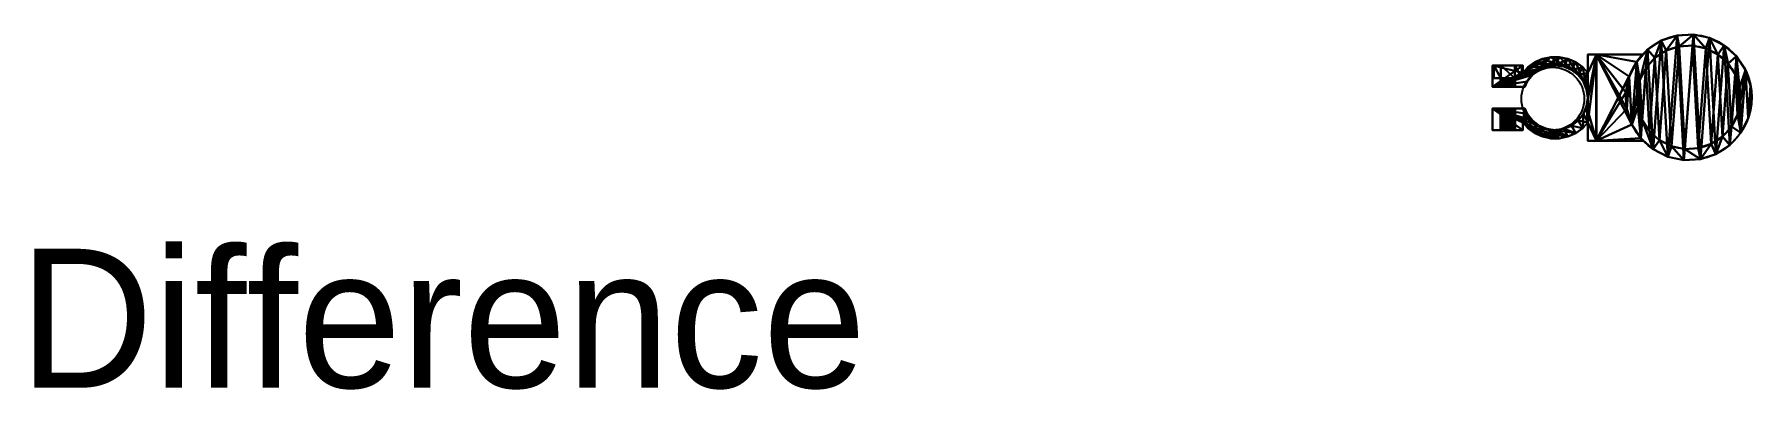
# Model space of a CAD drawing. Extents: x 0.1 to 12.5, y 0 to 2.5.
import ezdxf

# ---------------------------------------------------------------- set-up
doc = ezdxf.new("R2010")
doc.units = 0
doc.header["$MEASUREMENT"] = 0
doc.layers.get('0').update_dxf_attribs({"linetype": 'CONTINUOUS'})

# ---------------------------------------------------------------- blocks, each defined once
blk = doc.blocks.new('CLAMP')
for p, q in [((288, 240), (260.9328, 96.70632)), ((288, 240), (264, 189.48192)), ((264, 120), (288, 240)), ((264, 189.48192), (264, 240)), ((264, 240), (288, 240)), ((288, 240, 180), (264, 50.51808, 180)), ((264, 120, 180), (288, 240, 180)), ((288, 240, 180), (264, 189.48192, 180)), ((264, 240, 180), (264, 189.48192, 180)), ((288, 240, 180), (264, 240, 180)), ((264, 240), (264, 240, 180)), ((264, 240, 180), (288, 240)), ((264, 189.48192, 180), (264, 240)), ((288, 240), (288, 0)), ((288, 0, 180), (288, 240, 180)), ((288, 240), (288, 0, 180)), ((288, 240), (288, 240, 180)), ((84, 189.48192), (0, 210)), ((61.5, 210, 123.7752), (0, 210, 180)), ((84, 210, 180), (0, 210, 180)), ((0, 210), (0, 210, 180)), ((0, 210, 180), (3, 210, 90)), ((3, 210, 90), (0, 210)), ((22.5, 210, 56.2248), (0, 210)), ((0, 210), (84, 210)), ((22.5, 210, 123.7752), (0, 210, 180)), ((0, 150, 180), (0, 210)), ((0, 150), (0, 210)), ((0, 210, 180), (0, 150, 180)), ((0, 150, 180), (84, 210, 180)), ((0, 150), (150.706812, 206.93328)), ((0, 150), (129, 197.94228)), ((3, 174, 90), (3, 210, 90)), ((22.5, 174, 123.7752), (3, 210, 90)), ((3, 210, 90), (22.5, 174, 56.2248)), ((3, 210, 90), (22.5, 210, 56.2248)), ((22.5, 210, 123.7752), (3, 210, 90)), ((22.5, 174, 56.2248), (22.5, 210, 56.2248)), ((61.5, 174, 123.7752), (22.5, 210, 123.7752)), ((61.5, 210, 123.7752), (22.5, 210, 123.7752)), ((22.5, 210, 123.7752), (22.5, 174, 123.7752)), ((22.5, 210, 56.2248), (61.5, 174, 56.2248)), ((22.5, 210, 56.2248), (61.5, 210, 56.2248)), ((22.5, 210, 56.2248), (84, 210)), ((61.5, 210, 123.7752), (61.5, 174, 123.7752)), ((81, 174, 90), (61.5, 210, 123.7752)), ((81, 210, 90), (61.5, 210, 123.7752)), ((61.5, 210, 56.2248), (81, 174, 90)), ((61.5, 210, 56.2248), (81, 210, 90)), ((61.5, 210, 56.2248), (61.5, 174, 56.2248)), ((84, 210, 180), (61.5, 210, 123.7752)), ((84, 210), (61.5, 210, 56.2248)), ((81, 210, 90), (81, 174, 90)), ((84, 210, 180), (81, 210, 90)), ((81, 210, 90), (84, 210)), ((84, 189.48192, 180), (162.084, 233.37552, 180)), ((84, 189.48192, 180), (138.771612, 228.42048, 180)), ((84, 189.48192, 180), (117, 218.72688, 180)), ((84, 210), (84, 189.48192)), ((84, 210), (84, 189.48192, 180)), ((84, 210), (84, 210, 180)), ((84, 189.48192, 180), (84, 210, 180)), ((84, 189.48192), (150.706812, 206.93328)), ((84, 189.48192, 180), (97.719588, 204.71856)), ((84, 189.48192), (97.719588, 204.71856)), ((97.719588, 204.71856, 180), (84, 189.48192, 180)), ((97.719588, 204.71856), (117, 218.72688)), ((97.719588, 204.71856, 180), (117, 218.72688)), ((117, 218.72688, 180), (97.719588, 204.71856, 180)), ((97.719588, 204.71856), (150.706812, 206.93328)), ((97.719588, 204.71856), (97.719588, 204.71856, 180)), ((162.084, 233.37552, 180), (110.360388, 183.6396, 180)), ((110.360388, 183.6396, 180), (129, 197.94228)), ((110.360388, 183.6396, 180), (129, 197.94228, 180)), ((129, 197.94228), (110.360388, 183.6396)), ((117, 218.72688, 180), (138.771612, 228.42048)), ((117, 218.72688), (138.771612, 228.42048)), ((138.771612, 228.42048, 180), (117, 218.72688, 180)), ((117, 218.72688), (117, 218.72688, 180)), ((174, 210), (117, 218.72688)), ((117, 218.72688), (197.293188, 206.93328)), ((150.706812, 206.93328), (117, 218.72688)), ((129, 197.94228, 180), (162.084, 233.37552, 180)), ((129, 197.94228, 180), (185.916, 233.37552, 180)), ((150.706812, 206.93328), (129, 197.94228)), ((129, 197.94228, 180), (150.706812, 206.93328)), ((129, 197.94228, 180), (150.706812, 206.93328, 180)), ((129, 197.94228), (129, 197.94228, 180)), ((138.771612, 228.42048, 180), (162.084, 233.37552)), ((138.771612, 228.42048), (162.084, 233.37552)), ((162.084, 233.37552, 180), (138.771612, 228.42048, 180)), ((138.771612, 228.42048), (138.771612, 228.42048, 180)), ((138.771612, 228.42048), (197.293188, 206.93328)), ((185.916, 233.37552, 180), (150.706812, 206.93328, 180)), ((150.706812, 206.93328, 180), (174, 210)), ((150.706812, 206.93328, 180), (174, 210, 180)), ((174, 210), (150.706812, 206.93328)), ((150.706812, 206.93328), (150.706812, 206.93328, 180)), ((162.084, 233.37552), (162.084, 233.37552, 180)), ((162.084, 233.37552, 180), (185.916, 233.37552)), ((162.084, 233.37552), (185.916, 233.37552)), ((185.916, 233.37552, 180), (162.084, 233.37552, 180)), ((162.084, 233.37552), (197.293188, 206.93328)), ((162.084, 233.37552), (219, 197.94228)), ((174, 210, 180), (185.916, 233.37552, 180)), ((209.228388, 228.42048, 180), (174, 210, 180)), ((174, 210), (174, 210, 180)), ((174, 210, 180), (197.293188, 206.93328)), ((174, 210, 180), (197.293188, 206.93328, 180)), ((197.293188, 206.93328), (174, 210)), ((185.916, 233.37552), (185.916, 233.37552, 180)), ((185.916, 233.37552), (219, 197.94228)), ((185.916, 233.37552), (237.639612, 183.6396)), ((185.916, 233.37552), (209.228388, 228.42048)), ((209.228388, 228.42048, 180), (185.916, 233.37552, 180)), ((185.916, 233.37552, 180), (209.228388, 228.42048)), ((209.228388, 228.42048, 180), (197.293188, 206.93328, 180)), ((197.293188, 206.93328, 180), (231, 218.72688, 180)), ((197.293188, 206.93328), (197.293188, 206.93328, 180)), ((197.293188, 206.93328, 180), (219, 197.94228)), ((197.293188, 206.93328, 180), (219, 197.94228, 180)), ((219, 197.94228), (197.293188, 206.93328)), ((231, 218.72688, 180), (209.228388, 228.42048, 180)), ((209.228388, 228.42048), (237.639612, 183.6396)), ((209.228388, 228.42048), (251.942388, 165)), ((209.228388, 228.42048), (231, 218.72688)), ((209.228388, 228.42048), (209.228388, 228.42048, 180)), ((209.228388, 228.42048, 180), (231, 218.72688)), ((219, 197.94228, 180), (231, 218.72688, 180)), ((250.280412, 204.71856, 180), (219, 197.94228, 180)), ((219, 197.94228), (219, 197.94228, 180)), ((219, 197.94228, 180), (237.639612, 183.6396)), ((219, 197.94228, 180), (237.639612, 183.6396, 180)), ((237.639612, 183.6396), (219, 197.94228)), ((231, 218.72688), (251.942388, 165)), ((231, 218.72688), (260.9328, 143.29368)), ((231, 218.72688), (250.280412, 204.71856)), ((250.280412, 204.71856, 180), (231, 218.72688, 180)), ((231, 218.72688), (231, 218.72688, 180)), ((231, 218.72688, 180), (250.280412, 204.71856)), ((237.639612, 183.6396, 180), (250.280412, 204.71856, 180)), ((250.280412, 204.71856), (260.9328, 143.29368)), ((250.280412, 204.71856), (264, 189.48192)), ((264, 189.48192, 180), (250.280412, 204.71856, 180)), ((250.280412, 204.71856), (250.280412, 204.71856, 180)), ((250.280412, 204.71856, 180), (264, 189.48192)), ((84, 189.48192), (0, 150)), ((0, 150, 180), (84, 189.48192, 180)), ((0, 150), (110.360388, 183.6396)), ((0, 150, 180), (110.360388, 183.6396, 180)), ((96.057612, 165), (0, 150)), ((0, 150, 180), (96.057612, 165, 180)), ((0, 150), (0, 150, 180)), ((0, 150, 180), (35.696412, 150, 109.4016)), ((0, 150, 180), (89.844, 150, 180)), ((0, 150), (21.599988, 150, 90)), ((21.599988, 150, 90), (0, 150, 180)), ((22.598424, 150, 96.303588), (0, 150, 180)), ((25.496388, 150, 101.990412), (0, 150, 180)), ((30.009612, 150, 106.503588), (0, 150, 180)), ((35.696412, 150, 70.5984), (0, 150)), ((89.844, 150), (0, 150)), ((30.009612, 150, 73.496412), (0, 150)), ((25.496388, 150, 78.009588), (0, 150)), ((0, 150), (22.598424, 150, 83.696412)), ((22.5, 174, 123.7752), (3, 174, 90)), ((3, 174, 90), (22.5, 174, 56.2248)), ((3, 174, 90), (21.599988, 174, 90)), ((21.599988, 174, 90), (22.598424, 174, 96.303588)), ((22.598424, 150, 96.303588), (21.599988, 174, 90)), ((21.599988, 150, 90), (21.599988, 174, 90)), ((22.598424, 174, 83.696412), (21.599988, 174, 90)), ((21.599988, 174, 90), (22.598424, 150, 83.696412)), ((21.599988, 174, 90), (22.5, 174, 56.2248)), ((21.599988, 174, 90), (22.5, 174, 123.7752)), ((21.599988, 150, 90), (22.598424, 150, 96.303588)), ((22.598424, 150, 83.696412), (21.599988, 150, 90)), ((61.5, 174, 123.7752), (22.5, 174, 123.7752)), ((22.5, 174, 56.2248), (61.5, 174, 56.2248)), ((22.5, 174, 56.2248), (30.009612, 174, 73.496412)), ((25.496388, 174, 78.009588), (22.5, 174, 56.2248)), ((22.5, 174, 56.2248), (22.598424, 174, 83.696412)), ((53.990388, 174, 106.503588), (22.5, 174, 123.7752)), ((42, 174, 110.400012), (22.5, 174, 123.7752)), ((22.5, 174, 123.7752), (48.303588, 174, 109.4016)), ((35.696412, 174, 109.4016), (22.5, 174, 123.7752)), ((30.009612, 174, 106.503588), (22.5, 174, 123.7752)), ((22.5, 174, 123.7752), (22.598424, 174, 96.303588)), ((25.496388, 174, 101.990412), (22.5, 174, 123.7752)), ((22.598424, 174, 96.303588), (22.598424, 150, 96.303588)), ((22.598424, 150, 83.696412), (22.598424, 174, 83.696412)), ((25.496388, 174, 78.009588), (22.598424, 174, 83.696412)), ((22.598424, 174, 83.696412), (25.496388, 150, 78.009588)), ((22.598424, 174, 96.303588), (25.496388, 174, 101.990412)), ((25.496388, 150, 101.990412), (22.598424, 174, 96.303588)), ((25.496388, 150, 78.009588), (22.598424, 150, 83.696412)), ((22.598424, 150, 96.303588), (25.496388, 150, 101.990412)), ((25.496388, 150, 78.009588), (25.496388, 174, 78.009588)), ((30.009612, 174, 73.496412), (25.496388, 174, 78.009588)), ((25.496388, 174, 78.009588), (30.009612, 150, 73.496412)), ((25.496388, 174, 101.990412), (30.009612, 174, 106.503588)), ((30.009612, 150, 106.503588), (25.496388, 174, 101.990412)), ((25.496388, 150, 101.990412), (25.496388, 174, 101.990412)), ((30.009612, 150, 73.496412), (25.496388, 150, 78.009588)), ((25.496388, 150, 101.990412), (30.009612, 150, 106.503588)), ((30.009612, 150, 73.496412), (30.009612, 174, 73.496412)), ((35.696412, 174, 70.5984), (30.009612, 174, 73.496412)), ((30.009612, 174, 73.496412), (35.696412, 150, 70.5984)), ((35.696412, 150, 109.4016), (30.009612, 174, 106.503588)), ((30.009612, 174, 106.503588), (35.696412, 174, 109.4016)), ((30.009612, 150, 106.503588), (30.009612, 174, 106.503588)), ((30.009612, 174, 73.496412), (61.5, 174, 56.2248)), ((35.696412, 150, 70.5984), (30.009612, 150, 73.496412)), ((30.009612, 150, 106.503588), (35.696412, 150, 109.4016)), ((35.696412, 150, 70.5984), (35.696412, 174, 70.5984)), ((42, 174, 69.599988), (35.696412, 174, 70.5984)), ((35.696412, 174, 70.5984), (42, 150, 69.599988)), ((42, 150, 110.400012), (35.696412, 174, 109.4016)), ((35.696412, 174, 109.4016), (42, 174, 110.400012)), ((35.696412, 150, 109.4016), (35.696412, 174, 109.4016)), ((61.5, 174, 56.2248), (35.696412, 174, 70.5984)), ((42, 150, 69.599988), (35.696412, 150, 70.5984)), ((35.696412, 150, 109.4016), (42, 150, 110.400012)), ((35.696412, 150, 109.4016), (89.844, 150, 180)), ((35.696412, 150, 70.5984), (89.844, 150)), ((42, 150, 69.599988), (42, 174, 69.599988)), ((48.303588, 174, 70.5984), (42, 174, 69.599988)), ((42, 174, 69.599988), (48.303588, 150, 70.5984)), ((48.303588, 150, 109.4016), (42, 174, 110.400012)), ((42, 174, 110.400012), (48.303588, 174, 109.4016)), ((42, 150, 110.400012), (42, 174, 110.400012)), ((42, 174, 69.599988), (61.5, 174, 56.2248)), ((48.303588, 150, 70.5984), (42, 150, 69.599988)), ((42, 150, 110.400012), (48.303588, 150, 109.4016)), ((42, 150, 110.400012), (89.844, 150, 180)), ((89.844, 150), (42, 150, 69.599988)), ((48.303588, 150, 70.5984), (48.303588, 174, 70.5984)), ((53.990388, 174, 73.496412), (48.303588, 174, 70.5984)), ((48.303588, 174, 70.5984), (53.990388, 150, 73.496412)), ((53.990388, 150, 106.503588), (48.303588, 174, 109.4016)), ((48.303588, 174, 109.4016), (53.990388, 174, 106.503588)), ((48.303588, 150, 109.4016), (48.303588, 174, 109.4016)), ((61.5, 174, 56.2248), (48.303588, 174, 70.5984)), ((53.990388, 150, 73.496412), (48.303588, 150, 70.5984)), ((48.303588, 150, 109.4016), (53.990388, 150, 106.503588)), ((48.303588, 150, 109.4016), (89.844, 150, 180)), ((48.303588, 150, 70.5984), (89.844, 150)), ((53.990388, 150, 73.496412), (53.990388, 174, 73.496412)), ((58.503612, 174, 78.009588), (53.990388, 174, 73.496412)), ((53.990388, 174, 73.496412), (58.503612, 150, 78.009588)), ((58.503612, 150, 101.990412), (53.990388, 174, 106.503588)), ((53.990388, 174, 106.503588), (58.503612, 174, 101.990412)), ((53.990388, 150, 106.503588), (53.990388, 174, 106.503588)), ((53.990388, 174, 73.496412), (81, 174, 90)), ((61.5, 174, 56.2248), (53.990388, 174, 73.496412)), ((53.990388, 174, 106.503588), (81, 174, 90)), ((53.990388, 174, 106.503588), (61.5, 174, 123.7752)), ((58.503612, 150, 78.009588), (53.990388, 150, 73.496412)), ((53.990388, 150, 106.503588), (58.503612, 150, 101.990412)), ((53.990388, 150, 106.503588), (89.844, 150, 180)), ((89.844, 150), (53.990388, 150, 73.496412)), ((58.503612, 150, 78.009588), (58.503612, 174, 78.009588)), ((61.401576, 174, 83.696412), (58.503612, 174, 78.009588)), ((58.503612, 174, 78.009588), (61.401576, 150, 83.696412)), ((61.401576, 150, 96.303588), (58.503612, 174, 101.990412)), ((58.503612, 174, 101.990412), (61.401576, 174, 96.303588)), ((58.503612, 150, 101.990412), (58.503612, 174, 101.990412)), ((58.503612, 174, 78.009588), (81, 174, 90)), ((81, 174, 90), (58.503612, 174, 101.990412)), ((61.401576, 150, 83.696412), (58.503612, 150, 78.009588)), ((58.503612, 150, 101.990412), (61.401576, 150, 96.303588)), ((58.503612, 150, 101.990412), (89.844, 150, 180)), ((58.503612, 150, 78.009588), (89.844, 150)), ((61.401576, 150, 83.696412), (61.401576, 174, 83.696412)), ((62.400012, 174, 90), (61.401576, 174, 83.696412)), ((61.401576, 174, 83.696412), (62.400012, 150, 90)), ((62.400012, 150, 90), (61.401576, 174, 96.303588)), ((61.401576, 174, 96.303588), (62.400012, 174, 90)), ((61.401576, 150, 96.303588), (61.401576, 174, 96.303588)), ((61.401576, 174, 83.696412), (81, 174, 90)), ((61.401576, 174, 96.303588), (81, 174, 90)), ((62.400012, 150, 90), (61.401576, 150, 83.696412)), ((61.401576, 150, 96.303588), (62.400012, 150, 90)), ((89.844, 150), (61.401576, 150, 83.696412)), ((61.401576, 150, 96.303588), (89.844, 150, 180)), ((61.401576, 150, 96.303588), (89.844, 150)), ((81, 174, 90), (61.5, 174, 123.7752)), ((61.5, 174, 56.2248), (81, 174, 90)), ((62.400012, 150, 90), (62.400012, 174, 90)), ((62.400012, 174, 90), (81, 174, 90)), ((62.400012, 150, 90), (89.844, 150)), ((84, 189.48192), (84, 189.48192, 180)), ((84, 189.48192, 180), (110.360388, 183.6396, 180)), ((89.844, 150, 180), (96.057612, 165)), ((89.844, 150, 180), (96.057612, 165, 180)), ((96.057612, 165), (89.844, 150)), ((89.844, 150), (89.844, 150, 180)), ((96.057612, 165, 180), (110.360388, 183.6396)), ((96.057612, 165, 180), (110.360388, 183.6396, 180)), ((110.360388, 183.6396), (96.057612, 165)), ((96.057612, 165), (96.057612, 165, 180)), ((110.360388, 183.6396), (110.360388, 183.6396, 180)), ((264, 189.48192, 180), (237.639612, 183.6396, 180)), ((237.639612, 183.6396), (237.639612, 183.6396, 180)), ((237.639612, 183.6396, 180), (251.942388, 165)), ((237.639612, 183.6396, 180), (251.942388, 165, 180)), ((251.942388, 165), (237.639612, 183.6396)), ((251.942388, 165, 180), (264, 189.48192, 180)), ((251.942388, 165), (251.942388, 165, 180)), ((251.942388, 165, 180), (260.9328, 143.29368)), ((251.942388, 165, 180), (260.9328, 143.29368, 180)), ((260.9328, 143.29368), (251.942388, 165)), ((264, 189.48192), (260.9328, 143.29368)), ((260.9328, 143.29368, 180), (264, 189.48192, 180)), ((260.9328, 143.29368), (260.9328, 143.29368, 180)), ((260.9328, 143.29368, 180), (264, 120)), ((260.9328, 143.29368, 180), (264, 120, 180)), ((264, 120), (260.9328, 143.29368)), ((264, 189.48192), (264, 120)), ((264, 189.48192, 180), (264, 120, 180)), ((264, 189.48192), (264, 189.48192, 180)), ((260.9328, 96.70632), (251.942388, 75, 180)), ((260.9328, 96.70632, 180), (251.942388, 75, 180)), ((251.942388, 75), (260.9328, 96.70632)), ((264, 120), (260.9328, 96.70632, 180)), ((264, 120, 180), (260.9328, 96.70632, 180)), ((260.9328, 96.70632), (264, 120)), ((260.9328, 96.70632), (260.9328, 96.70632, 180)), ((288, 0), (260.9328, 96.70632)), ((264, 50.51808), (260.9328, 96.70632)), ((260.9328, 96.70632, 180), (264, 50.51808, 180)), ((264, 120), (264, 120, 180)), ((264, 50.51808, 180), (264, 120, 180)), ((0, 90), (84, 30)), ((0, 90), (25.496388, 90, 78.009588)), ((0, 90), (89.844, 90)), ((84, 30, 180), (0, 90, 180)), ((0, 30, 180), (0, 90, 180)), ((185.916, 6.62448, 180), (0, 90, 180)), ((0, 90, 180), (84, 50.51808, 180)), ((84, 50.51808), (0, 90)), ((35.696412, 90, 109.4016), (0, 90, 180)), ((0, 90, 180), (42, 90, 110.400012)), ((21.599988, 90, 90), (0, 90, 180)), ((0, 90, 180), (22.598424, 90, 83.696412)), ((0, 30, 180), (0, 90)), ((0, 90, 180), (0, 90)), ((22.598424, 90, 83.696412), (0, 90)), ((58.503612, 90, 101.990412), (0, 90, 180)), ((0, 90, 180), (89.844, 90, 180)), ((0, 90, 180), (53.990388, 90, 106.503588)), ((0, 90, 180), (96.057612, 75, 180)), ((25.496388, 90, 101.990412), (0, 90, 180)), ((30.009612, 90, 106.503588), (0, 90, 180)), ((22.598424, 90, 96.303588), (0, 90, 180)), ((48.303588, 90, 109.4016), (0, 90, 180)), ((0, 90), (0, 30)), ((150.706812, 33.06672, 180), (0, 90, 180)), ((110.360388, 56.3604, 180), (0, 90, 180)), ((0, 90, 180), (129, 42.05772, 180)), ((21.599988, 90, 90), (22.598424, 90, 83.696412)), ((22.598424, 90, 96.303588), (21.599988, 90, 90)), ((21.599988, 90, 90), (22.598424, 30, 83.696412)), ((21.599988, 90, 90), (21.599988, 30, 90)), ((22.598424, 30, 96.303588), (21.599988, 90, 90)), ((22.598424, 90, 83.696412), (25.496388, 90, 78.009588)), ((25.496388, 90, 101.990412), (22.598424, 90, 96.303588)), ((22.598424, 30, 83.696412), (22.598424, 90, 83.696412)), ((22.598424, 90, 83.696412), (25.496388, 30, 78.009588)), ((25.496388, 30, 101.990412), (22.598424, 90, 96.303588)), ((22.598424, 30, 96.303588), (22.598424, 90, 96.303588)), ((25.496388, 90, 78.009588), (89.844, 90)), ((25.496388, 90, 78.009588), (30.009612, 90, 73.496412)), ((30.009612, 90, 106.503588), (25.496388, 90, 101.990412)), ((25.496388, 30, 78.009588), (25.496388, 90, 78.009588)), ((25.496388, 90, 78.009588), (30.009612, 30, 73.496412)), ((30.009612, 30, 106.503588), (25.496388, 90, 101.990412)), ((25.496388, 30, 101.990412), (25.496388, 90, 101.990412)), ((30.009612, 90, 73.496412), (35.696412, 90, 70.5984)), ((30.009612, 90, 73.496412), (89.844, 90)), ((35.696412, 90, 109.4016), (30.009612, 90, 106.503588)), ((30.009612, 30, 73.496412), (30.009612, 90, 73.496412)), ((30.009612, 90, 73.496412), (35.696412, 30, 70.5984)), ((35.696412, 30, 109.4016), (30.009612, 90, 106.503588)), ((30.009612, 30, 106.503588), (30.009612, 90, 106.503588)), ((35.696412, 90, 70.5984), (42, 90, 69.599988)), ((89.844, 90), (35.696412, 90, 70.5984)), ((42, 90, 110.400012), (35.696412, 90, 109.4016)), ((35.696412, 30, 70.5984), (35.696412, 90, 70.5984)), ((35.696412, 90, 70.5984), (42, 30, 69.599988)), ((42, 30, 110.400012), (35.696412, 90, 109.4016)), ((35.696412, 30, 109.4016), (35.696412, 90, 109.4016)), ((42, 90, 69.599988), (89.844, 90)), ((42, 90, 69.599988), (48.303588, 90, 70.5984)), ((48.303588, 90, 109.4016), (42, 90, 110.400012)), ((42, 30, 69.599988), (42, 90, 69.599988)), ((42, 90, 69.599988), (48.303588, 30, 70.5984)), ((48.303588, 30, 109.4016), (42, 90, 110.400012)), ((42, 30, 110.400012), (42, 90, 110.400012)), ((89.844, 90), (48.303588, 90, 70.5984)), ((48.303588, 90, 70.5984), (53.990388, 90, 73.496412)), ((53.990388, 90, 106.503588), (48.303588, 90, 109.4016)), ((48.303588, 30, 70.5984), (48.303588, 90, 70.5984)), ((48.303588, 90, 70.5984), (53.990388, 30, 73.496412)), ((53.990388, 30, 106.503588), (48.303588, 90, 109.4016)), ((48.303588, 30, 109.4016), (48.303588, 90, 109.4016)), ((53.990388, 90, 73.496412), (89.844, 90)), ((53.990388, 90, 73.496412), (58.503612, 90, 78.009588)), ((58.503612, 90, 101.990412), (53.990388, 90, 106.503588)), ((53.990388, 30, 73.496412), (53.990388, 90, 73.496412)), ((53.990388, 90, 73.496412), (58.503612, 30, 78.009588)), ((58.503612, 30, 101.990412), (53.990388, 90, 106.503588)), ((53.990388, 30, 106.503588), (53.990388, 90, 106.503588)), ((58.503612, 90, 78.009588), (89.844, 90)), ((58.503612, 90, 101.990412), (89.844, 90, 180)), ((58.503612, 90, 78.009588), (61.401576, 90, 83.696412)), ((61.401576, 90, 96.303588), (58.503612, 90, 101.990412)), ((58.503612, 30, 78.009588), (58.503612, 90, 78.009588)), ((58.503612, 90, 78.009588), (61.401576, 30, 83.696412)), ((61.401576, 30, 96.303588), (58.503612, 90, 101.990412)), ((58.503612, 30, 101.990412), (58.503612, 90, 101.990412)), ((62.400012, 90, 90), (61.401576, 90, 96.303588)), ((89.844, 90, 180), (61.401576, 90, 96.303588)), ((61.401576, 90, 83.696412), (89.844, 90)), ((61.401576, 90, 83.696412), (89.844, 90, 180)), ((61.401576, 90, 83.696412), (62.400012, 90, 90)), ((61.401576, 30, 83.696412), (61.401576, 90, 83.696412)), ((61.401576, 90, 83.696412), (62.400012, 30, 90)), ((62.400012, 30, 90), (61.401576, 90, 96.303588)), ((61.401576, 30, 96.303588), (61.401576, 90, 96.303588)), ((62.400012, 90, 90), (89.844, 90, 180)), ((62.400012, 30, 90), (62.400012, 90, 90)), ((89.844, 90), (84, 50.51808)), ((96.057612, 75), (84, 50.51808)), ((110.360388, 56.3604), (84, 50.51808)), ((84, 50.51808, 180), (185.916, 6.62448, 180)), ((84, 30, 180), (84, 50.51808, 180)), ((162.084, 6.62448, 180), (84, 50.51808, 180)), ((138.771612, 11.57952, 180), (84, 50.51808, 180)), ((84, 50.51808), (84, 30)), ((117, 21.27312, 180), (84, 50.51808, 180)), ((84, 50.51808, 180), (97.719588, 35.28144, 180)), ((97.719588, 35.28144), (84, 50.51808)), ((84, 50.51808), (84, 30, 180)), ((84, 50.51808), (84, 50.51808, 180)), ((97.719588, 35.28144), (84, 50.51808, 180)), ((96.057612, 75, 180), (89.844, 90, 180)), ((89.844, 90, 180), (89.844, 90)), ((96.057612, 75), (89.844, 90, 180)), ((89.844, 90), (96.057612, 75)), ((96.057612, 75), (96.057612, 75, 180)), ((110.360388, 56.3604), (96.057612, 75, 180)), ((96.057612, 75), (110.360388, 56.3604)), ((110.360388, 56.3604, 180), (96.057612, 75, 180)), ((110.360388, 56.3604), (97.719588, 35.28144)), ((110.360388, 56.3604), (129, 42.05772)), ((129, 42.05772), (110.360388, 56.3604, 180)), ((129, 42.05772, 180), (110.360388, 56.3604, 180)), ((110.360388, 56.3604), (110.360388, 56.3604, 180)), ((237.639612, 56.3604), (219, 42.05772, 180)), ((237.639612, 56.3604, 180), (219, 42.05772, 180)), ((219, 42.05772), (237.639612, 56.3604)), ((251.942388, 75), (237.639612, 56.3604, 180)), ((251.942388, 75, 180), (237.639612, 56.3604, 180)), ((237.639612, 56.3604), (251.942388, 75)), ((237.639612, 56.3604), (237.639612, 56.3604, 180)), ((237.639612, 56.3604), (250.280412, 35.28144)), ((237.639612, 56.3604, 180), (250.280412, 35.28144, 180)), ((264, 50.51808, 180), (237.639612, 56.3604, 180)), ((250.280412, 35.28144), (251.942388, 75)), ((264, 50.51808), (250.280412, 35.28144)), ((250.280412, 35.28144, 180), (264, 50.51808, 180)), ((264, 50.51808), (250.280412, 35.28144, 180)), ((251.942388, 75), (251.942388, 75, 180)), ((251.942388, 75), (264, 50.51808)), ((251.942388, 75, 180), (264, 50.51808, 180)), ((264, 0), (264, 50.51808)), ((264, 50.51808), (288, 0)), ((288, 0, 180), (264, 50.51808, 180)), ((264, 50.51808, 180), (264, 0, 180)), ((264, 50.51808), (264, 50.51808, 180)), ((264, 0, 180), (264, 50.51808)), ((84, 30, 180), (0, 30, 180)), ((0, 30), (0, 30, 180)), ((0, 30), (22.598424, 30, 83.696412)), ((22.598424, 30, 83.696412), (0, 30, 180)), ((0, 30, 180), (35.696412, 30, 109.4016)), ((0, 30), (84, 30)), ((25.496388, 30, 78.009588), (0, 30)), ((30.009612, 30, 73.496412), (0, 30)), ((21.599988, 30, 90), (0, 30, 180)), ((22.598424, 30, 96.303588), (0, 30, 180)), ((25.496388, 30, 101.990412), (0, 30, 180)), ((30.009612, 30, 106.503588), (0, 30, 180)), ((22.598424, 30, 83.696412), (21.599988, 30, 90)), ((21.599988, 30, 90), (22.598424, 30, 96.303588)), ((22.598424, 30, 96.303588), (25.496388, 30, 101.990412)), ((25.496388, 30, 78.009588), (22.598424, 30, 83.696412)), ((30.009612, 30, 73.496412), (25.496388, 30, 78.009588)), ((25.496388, 30, 101.990412), (30.009612, 30, 106.503588)), ((35.696412, 30, 70.5984), (30.009612, 30, 73.496412)), ((84, 30), (30.009612, 30, 73.496412)), ((30.009612, 30, 106.503588), (35.696412, 30, 109.4016)), ((42, 30, 69.599988), (35.696412, 30, 70.5984)), ((35.696412, 30, 70.5984), (84, 30)), ((35.696412, 30, 109.4016), (84, 30, 180)), ((35.696412, 30, 109.4016), (42, 30, 110.400012)), ((42, 30, 110.400012), (84, 30, 180)), ((42, 30, 110.400012), (48.303588, 30, 109.4016)), ((84, 30), (42, 30, 69.599988)), ((48.303588, 30, 70.5984), (42, 30, 69.599988)), ((48.303588, 30, 109.4016), (84, 30, 180)), ((48.303588, 30, 70.5984), (84, 30)), ((53.990388, 30, 73.496412), (48.303588, 30, 70.5984)), ((48.303588, 30, 109.4016), (53.990388, 30, 106.503588)), ((53.990388, 30, 106.503588), (84, 30, 180)), ((53.990388, 30, 106.503588), (58.503612, 30, 101.990412)), ((58.503612, 30, 78.009588), (53.990388, 30, 73.496412)), ((84, 30), (53.990388, 30, 73.496412)), ((61.401576, 30, 83.696412), (58.503612, 30, 78.009588)), ((84, 30), (58.503612, 30, 78.009588)), ((58.503612, 30, 101.990412), (84, 30, 180)), ((58.503612, 30, 101.990412), (61.401576, 30, 96.303588)), ((61.401576, 30, 96.303588), (62.400012, 30, 90)), ((84, 30, 180), (61.401576, 30, 96.303588)), ((61.401576, 30, 83.696412), (84, 30)), ((61.401576, 30, 96.303588), (84, 30)), ((62.400012, 30, 90), (61.401576, 30, 83.696412)), ((62.400012, 30, 90), (84, 30)), ((84, 30), (84, 30, 180)), ((97.719588, 35.28144), (129, 42.05772)), ((150.706812, 33.06672), (97.719588, 35.28144)), ((97.719588, 35.28144), (174, 30)), ((97.719588, 35.28144), (209.228388, 11.57952)), ((117, 21.27312), (97.719588, 35.28144)), ((97.719588, 35.28144, 180), (117, 21.27312, 180)), ((97.719588, 35.28144), (97.719588, 35.28144, 180)), ((117, 21.27312), (97.719588, 35.28144, 180)), ((209.228388, 11.57952), (117, 21.27312)), ((117, 21.27312), (185.916, 6.62448)), ((138.771612, 11.57952), (117, 21.27312)), ((117, 21.27312, 180), (138.771612, 11.57952, 180)), ((117, 21.27312), (117, 21.27312, 180)), ((138.771612, 11.57952), (117, 21.27312, 180)), ((129, 42.05772), (150.706812, 33.06672)), ((150.706812, 33.06672), (129, 42.05772, 180)), ((150.706812, 33.06672, 180), (129, 42.05772, 180)), ((129, 42.05772), (129, 42.05772, 180)), ((138.771612, 11.57952, 180), (162.084, 6.62448, 180)), ((162.084, 6.62448), (138.771612, 11.57952)), ((185.916, 6.62448), (138.771612, 11.57952)), ((138.771612, 11.57952), (138.771612, 11.57952, 180)), ((162.084, 6.62448), (138.771612, 11.57952, 180)), ((174, 30), (150.706812, 33.06672, 180)), ((174, 30, 180), (150.706812, 33.06672, 180)), ((150.706812, 33.06672), (150.706812, 33.06672, 180)), ((150.706812, 33.06672), (174, 30)), ((150.706812, 33.06672, 180), (209.228388, 11.57952, 180)), ((185.916, 6.62448, 180), (150.706812, 33.06672, 180)), ((185.916, 6.62448), (162.084, 6.62448)), ((162.084, 6.62448, 180), (185.916, 6.62448, 180)), ((162.084, 6.62448), (162.084, 6.62448, 180)), ((185.916, 6.62448), (162.084, 6.62448, 180)), ((174, 30), (197.293188, 33.06672)), ((197.293188, 33.06672), (174, 30, 180)), ((197.293188, 33.06672, 180), (174, 30, 180)), ((174, 30), (209.228388, 11.57952)), ((174, 30), (174, 30, 180)), ((209.228388, 11.57952, 180), (174, 30, 180)), ((231, 21.27312, 180), (174, 30, 180)), ((209.228388, 11.57952), (185.916, 6.62448)), ((185.916, 6.62448, 180), (209.228388, 11.57952, 180)), ((209.228388, 11.57952), (185.916, 6.62448, 180)), ((185.916, 6.62448), (185.916, 6.62448, 180)), ((219, 42.05772), (197.293188, 33.06672, 180)), ((219, 42.05772, 180), (197.293188, 33.06672, 180)), ((197.293188, 33.06672), (219, 42.05772)), ((197.293188, 33.06672), (209.228388, 11.57952)), ((231, 21.27312), (197.293188, 33.06672)), ((197.293188, 33.06672), (197.293188, 33.06672, 180)), ((197.293188, 33.06672, 180), (231, 21.27312, 180)), ((231, 21.27312), (209.228388, 11.57952)), ((209.228388, 11.57952, 180), (231, 21.27312, 180)), ((231, 21.27312), (209.228388, 11.57952, 180)), ((209.228388, 11.57952), (209.228388, 11.57952, 180)), ((219, 42.05772), (219, 42.05772, 180)), ((219, 42.05772), (231, 21.27312)), ((250.280412, 35.28144), (219, 42.05772)), ((219, 42.05772, 180), (250.280412, 35.28144, 180)), ((219, 42.05772, 180), (231, 21.27312, 180)), ((250.280412, 35.28144), (231, 21.27312)), ((231, 21.27312, 180), (250.280412, 35.28144, 180)), ((250.280412, 35.28144), (231, 21.27312, 180)), ((231, 21.27312), (231, 21.27312, 180)), ((250.280412, 35.28144), (250.280412, 35.28144, 180)), ((288, 0), (264, 0)), ((264, 0, 180), (288, 0, 180)), ((264, 0), (264, 0, 180)), ((288, 0), (264, 0, 180)), ((288, 0), (288, 0, 180))]:
    blk.add_line(p, q)
mesh = blk.add_polyface()
corners = [(288, 0), (260.9328, 96.70632), (288, 240)]
mesh.append_faces([[corners[k] for k in face] for face in [(0, 1, 2)]])
mesh = blk.add_polyface()
corners = [(288, 240), (260.9328, 96.70632), (264, 120)]
mesh.append_faces([[corners[k] for k in face] for face in [(0, 1, 2)]])
mesh = blk.add_polyface()
corners = [(288, 240), (264, 120), (264, 189.48192)]
mesh.append_faces([[corners[k] for k in face] for face in [(0, 1, 2)]])
mesh = blk.add_polyface()
corners = [(288, 240), (264, 189.48192), (264, 240)]
mesh.append_faces([[corners[k] for k in face] for face in [(0, 1, 2)]])
mesh = blk.add_polyface()
corners = [(288, 240, 180), (264, 50.51808, 180), (288, 0, 180)]
mesh.append_faces([[corners[k] for k in face] for face in [(0, 1, 2)]])
mesh = blk.add_polyface()
corners = [(288, 240, 180), (264, 189.48192, 180), (264, 120, 180)]
mesh.append_faces([[corners[k] for k in face] for face in [(0, 1, 2)]])
mesh = blk.add_polyface()
corners = [(288, 240, 180), (264, 120, 180), (264, 50.51808, 180)]
mesh.append_faces([[corners[k] for k in face] for face in [(0, 1, 2)]])
mesh = blk.add_polyface()
corners = [(288, 240, 180), (264, 240, 180), (264, 189.48192, 180)]
mesh.append_faces([[corners[k] for k in face] for face in [(0, 1, 2)]])
mesh = blk.add_polyface()
corners = [(264, 240, 180), (288, 240), (264, 240)]
mesh.append_faces([[corners[k] for k in face] for face in [(0, 1, 2)]])
mesh = blk.add_polyface()
corners = [(288, 240, 180), (288, 240), (264, 240, 180)]
mesh.append_faces([[corners[k] for k in face] for face in [(0, 1, 2)]])
mesh = blk.add_polyface()
corners = [(264, 240), (264, 189.48192), (264, 189.48192, 180)]
mesh.append_faces([[corners[k] for k in face] for face in [(0, 1, 2)]])
mesh = blk.add_polyface()
corners = [(264, 240), (264, 189.48192, 180), (264, 240, 180)]
mesh.append_faces([[corners[k] for k in face] for face in [(0, 1, 2)]])
mesh = blk.add_polyface()
corners = [(288, 240), (288, 0, 180), (288, 0)]
mesh.append_faces([[corners[k] for k in face] for face in [(0, 1, 2)]])
mesh = blk.add_polyface()
corners = [(288, 240, 180), (288, 0, 180), (288, 240)]
mesh.append_faces([[corners[k] for k in face] for face in [(0, 1, 2)]])
mesh = blk.add_polyface()
corners = [(84, 210, 180), (61.5, 210, 123.7752), (0, 210, 180)]
mesh.append_faces([[corners[k] for k in face] for face in [(0, 1, 2)]])
mesh = blk.add_polyface()
corners = [(0, 210, 180), (3, 210, 90), (0, 210)]
mesh.append_faces([[corners[k] for k in face] for face in [(0, 1, 2)]])
mesh = blk.add_polyface()
corners = [(3, 210, 90), (22.5, 210, 56.2248), (0, 210)]
mesh.append_faces([[corners[k] for k in face] for face in [(0, 1, 2)]])
mesh = blk.add_polyface()
corners = [(22.5, 210, 56.2248), (84, 210), (0, 210)]
mesh.append_faces([[corners[k] for k in face] for face in [(0, 1, 2)]])
mesh = blk.add_polyface()
corners = [(0, 210, 180), (61.5, 210, 123.7752), (22.5, 210, 123.7752)]
mesh.append_faces([[corners[k] for k in face] for face in [(0, 1, 2)]])
mesh = blk.add_polyface()
corners = [(0, 210, 180), (22.5, 210, 123.7752), (3, 210, 90)]
mesh.append_faces([[corners[k] for k in face] for face in [(0, 1, 2)]])
mesh = blk.add_polyface()
corners = [(0, 210), (0, 150), (0, 150, 180)]
mesh.append_faces([[corners[k] for k in face] for face in [(0, 1, 2)]])
mesh = blk.add_polyface()
corners = [(0, 210), (0, 150, 180), (0, 210, 180)]
mesh.append_faces([[corners[k] for k in face] for face in [(0, 1, 2)]])
mesh = blk.add_polyface()
corners = [(84, 189.48192), (0, 150), (0, 210)]
mesh.append_faces([[corners[k] for k in face] for face in [(0, 1, 2)]])
mesh = blk.add_polyface()
corners = [(84, 189.48192), (0, 210), (84, 210)]
mesh.append_faces([[corners[k] for k in face] for face in [(0, 1, 2)]])
mesh = blk.add_polyface()
corners = [(84, 210, 180), (0, 210, 180), (0, 150, 180)]
mesh.append_faces([[corners[k] for k in face] for face in [(0, 1, 2)]])
mesh = blk.add_polyface()
corners = [(84, 210, 180), (0, 150, 180), (84, 189.48192, 180)]
mesh.append_faces([[corners[k] for k in face] for face in [(0, 1, 2)]])
mesh = blk.add_polyface()
corners = [(150.706812, 206.93328), (129, 197.94228), (0, 150)]
mesh.append_faces([[corners[k] for k in face] for face in [(0, 1, 2)]])
mesh = blk.add_polyface()
corners = [(150.706812, 206.93328), (0, 150), (84, 189.48192)]
mesh.append_faces([[corners[k] for k in face] for face in [(0, 1, 2)]])
mesh = blk.add_polyface()
corners = [(129, 197.94228), (110.360388, 183.6396), (0, 150)]
mesh.append_faces([[corners[k] for k in face] for face in [(0, 1, 2)]])
mesh = blk.add_polyface()
corners = [(3, 210, 90), (22.5, 174, 123.7752), (3, 174, 90)]
mesh.append_faces([[corners[k] for k in face] for face in [(0, 1, 2)]])
mesh = blk.add_polyface()
corners = [(3, 210, 90), (22.5, 174, 56.2248), (22.5, 210, 56.2248)]
mesh.append_faces([[corners[k] for k in face] for face in [(0, 1, 2)]])
mesh = blk.add_polyface()
corners = [(3, 210, 90), (3, 174, 90), (22.5, 174, 56.2248)]
mesh.append_faces([[corners[k] for k in face] for face in [(0, 1, 2)]])
mesh = blk.add_polyface()
corners = [(22.5, 210, 123.7752), (22.5, 174, 123.7752), (3, 210, 90)]
mesh.append_faces([[corners[k] for k in face] for face in [(0, 1, 2)]])
mesh = blk.add_polyface()
corners = [(61.5, 174, 123.7752), (22.5, 210, 123.7752), (61.5, 210, 123.7752)]
mesh.append_faces([[corners[k] for k in face] for face in [(0, 1, 2)]])
mesh = blk.add_polyface()
corners = [(61.5, 174, 123.7752), (22.5, 174, 123.7752), (22.5, 210, 123.7752)]
mesh.append_faces([[corners[k] for k in face] for face in [(0, 1, 2)]])
mesh = blk.add_polyface()
corners = [(61.5, 210, 56.2248), (22.5, 210, 56.2248), (61.5, 174, 56.2248)]
mesh.append_faces([[corners[k] for k in face] for face in [(0, 1, 2)]])
mesh = blk.add_polyface()
corners = [(61.5, 174, 56.2248), (22.5, 210, 56.2248), (22.5, 174, 56.2248)]
mesh.append_faces([[corners[k] for k in face] for face in [(0, 1, 2)]])
mesh = blk.add_polyface()
corners = [(61.5, 210, 56.2248), (84, 210), (22.5, 210, 56.2248)]
mesh.append_faces([[corners[k] for k in face] for face in [(0, 1, 2)]])
mesh = blk.add_polyface()
corners = [(81, 210, 90), (81, 174, 90), (61.5, 210, 123.7752)]
mesh.append_faces([[corners[k] for k in face] for face in [(0, 1, 2)]])
mesh = blk.add_polyface()
corners = [(61.5, 210, 123.7752), (81, 174, 90), (61.5, 174, 123.7752)]
mesh.append_faces([[corners[k] for k in face] for face in [(0, 1, 2)]])
mesh = blk.add_polyface()
corners = [(61.5, 210, 56.2248), (81, 174, 90), (81, 210, 90)]
mesh.append_faces([[corners[k] for k in face] for face in [(0, 1, 2)]])
mesh = blk.add_polyface()
corners = [(61.5, 210, 56.2248), (61.5, 174, 56.2248), (81, 174, 90)]
mesh.append_faces([[corners[k] for k in face] for face in [(0, 1, 2)]])
mesh = blk.add_polyface()
corners = [(84, 210, 180), (81, 210, 90), (61.5, 210, 123.7752)]
mesh.append_faces([[corners[k] for k in face] for face in [(0, 1, 2)]])
mesh = blk.add_polyface()
corners = [(81, 210, 90), (84, 210), (61.5, 210, 56.2248)]
mesh.append_faces([[corners[k] for k in face] for face in [(0, 1, 2)]])
mesh = blk.add_polyface()
corners = [(84, 210, 180), (84, 210), (81, 210, 90)]
mesh.append_faces([[corners[k] for k in face] for face in [(0, 1, 2)]])
mesh = blk.add_polyface()
corners = [(162.084, 233.37552, 180), (138.771612, 228.42048, 180), (84, 189.48192, 180)]
mesh.append_faces([[corners[k] for k in face] for face in [(0, 1, 2)]])
mesh = blk.add_polyface()
corners = [(162.084, 233.37552, 180), (84, 189.48192, 180), (110.360388, 183.6396, 180)]
mesh.append_faces([[corners[k] for k in face] for face in [(0, 1, 2)]])
mesh = blk.add_polyface()
corners = [(138.771612, 228.42048, 180), (117, 218.72688, 180), (84, 189.48192, 180)]
mesh.append_faces([[corners[k] for k in face] for face in [(0, 1, 2)]])
mesh = blk.add_polyface()
corners = [(117, 218.72688, 180), (97.719588, 204.71856, 180), (84, 189.48192, 180)]
mesh.append_faces([[corners[k] for k in face] for face in [(0, 1, 2)]])
mesh = blk.add_polyface()
corners = [(84, 210), (84, 189.48192, 180), (84, 189.48192)]
mesh.append_faces([[corners[k] for k in face] for face in [(0, 1, 2)]])
mesh = blk.add_polyface()
corners = [(84, 210, 180), (84, 189.48192, 180), (84, 210)]
mesh.append_faces([[corners[k] for k in face] for face in [(0, 1, 2)]])
mesh = blk.add_polyface()
corners = [(150.706812, 206.93328), (84, 189.48192), (97.719588, 204.71856)]
mesh.append_faces([[corners[k] for k in face] for face in [(0, 1, 2)]])
mesh = blk.add_polyface()
corners = [(97.719588, 204.71856), (84, 189.48192), (84, 189.48192, 180)]
mesh.append_faces([[corners[k] for k in face] for face in [(0, 1, 2)]])
mesh = blk.add_polyface()
corners = [(97.719588, 204.71856), (84, 189.48192, 180), (97.719588, 204.71856, 180)]
mesh.append_faces([[corners[k] for k in face] for face in [(0, 1, 2)]])
mesh = blk.add_polyface()
corners = [(97.719588, 204.71856, 180), (117, 218.72688), (97.719588, 204.71856)]
mesh.append_faces([[corners[k] for k in face] for face in [(0, 1, 2)]])
mesh = blk.add_polyface()
corners = [(117, 218.72688, 180), (117, 218.72688), (97.719588, 204.71856, 180)]
mesh.append_faces([[corners[k] for k in face] for face in [(0, 1, 2)]])
mesh = blk.add_polyface()
corners = [(150.706812, 206.93328), (97.719588, 204.71856), (117, 218.72688)]
mesh.append_faces([[corners[k] for k in face] for face in [(0, 1, 2)]])
mesh = blk.add_polyface()
corners = [(162.084, 233.37552, 180), (110.360388, 183.6396, 180), (129, 197.94228, 180)]
mesh.append_faces([[corners[k] for k in face] for face in [(0, 1, 2)]])
mesh = blk.add_polyface()
corners = [(110.360388, 183.6396, 180), (129, 197.94228), (129, 197.94228, 180)]
mesh.append_faces([[corners[k] for k in face] for face in [(0, 1, 2)]])
mesh = blk.add_polyface()
corners = [(110.360388, 183.6396, 180), (110.360388, 183.6396), (129, 197.94228)]
mesh.append_faces([[corners[k] for k in face] for face in [(0, 1, 2)]])
mesh = blk.add_polyface()
corners = [(117, 218.72688, 180), (138.771612, 228.42048), (117, 218.72688)]
mesh.append_faces([[corners[k] for k in face] for face in [(0, 1, 2)]])
mesh = blk.add_polyface()
corners = [(138.771612, 228.42048, 180), (138.771612, 228.42048), (117, 218.72688, 180)]
mesh.append_faces([[corners[k] for k in face] for face in [(0, 1, 2)]])
mesh = blk.add_polyface()
corners = [(197.293188, 206.93328), (117, 218.72688), (138.771612, 228.42048)]
mesh.append_faces([[corners[k] for k in face] for face in [(0, 1, 2)]])
mesh = blk.add_polyface()
corners = [(174, 210), (150.706812, 206.93328), (117, 218.72688)]
mesh.append_faces([[corners[k] for k in face] for face in [(0, 1, 2)]])
mesh = blk.add_polyface()
corners = [(197.293188, 206.93328), (174, 210), (117, 218.72688)]
mesh.append_faces([[corners[k] for k in face] for face in [(0, 1, 2)]])
mesh = blk.add_polyface()
corners = [(185.916, 233.37552, 180), (162.084, 233.37552, 180), (129, 197.94228, 180)]
mesh.append_faces([[corners[k] for k in face] for face in [(0, 1, 2)]])
mesh = blk.add_polyface()
corners = [(185.916, 233.37552, 180), (129, 197.94228, 180), (150.706812, 206.93328, 180)]
mesh.append_faces([[corners[k] for k in face] for face in [(0, 1, 2)]])
mesh = blk.add_polyface()
corners = [(129, 197.94228, 180), (150.706812, 206.93328), (150.706812, 206.93328, 180)]
mesh.append_faces([[corners[k] for k in face] for face in [(0, 1, 2)]])
mesh = blk.add_polyface()
corners = [(129, 197.94228, 180), (129, 197.94228), (150.706812, 206.93328)]
mesh.append_faces([[corners[k] for k in face] for face in [(0, 1, 2)]])
mesh = blk.add_polyface()
corners = [(138.771612, 228.42048, 180), (162.084, 233.37552), (138.771612, 228.42048)]
mesh.append_faces([[corners[k] for k in face] for face in [(0, 1, 2)]])
mesh = blk.add_polyface()
corners = [(162.084, 233.37552, 180), (162.084, 233.37552), (138.771612, 228.42048, 180)]
mesh.append_faces([[corners[k] for k in face] for face in [(0, 1, 2)]])
mesh = blk.add_polyface()
corners = [(197.293188, 206.93328), (138.771612, 228.42048), (162.084, 233.37552)]
mesh.append_faces([[corners[k] for k in face] for face in [(0, 1, 2)]])
mesh = blk.add_polyface()
corners = [(185.916, 233.37552, 180), (150.706812, 206.93328, 180), (174, 210, 180)]
mesh.append_faces([[corners[k] for k in face] for face in [(0, 1, 2)]])
mesh = blk.add_polyface()
corners = [(150.706812, 206.93328, 180), (174, 210), (174, 210, 180)]
mesh.append_faces([[corners[k] for k in face] for face in [(0, 1, 2)]])
mesh = blk.add_polyface()
corners = [(150.706812, 206.93328, 180), (150.706812, 206.93328), (174, 210)]
mesh.append_faces([[corners[k] for k in face] for face in [(0, 1, 2)]])
mesh = blk.add_polyface()
corners = [(162.084, 233.37552, 180), (185.916, 233.37552), (162.084, 233.37552)]
mesh.append_faces([[corners[k] for k in face] for face in [(0, 1, 2)]])
mesh = blk.add_polyface()
corners = [(185.916, 233.37552, 180), (185.916, 233.37552), (162.084, 233.37552, 180)]
mesh.append_faces([[corners[k] for k in face] for face in [(0, 1, 2)]])
mesh = blk.add_polyface()
corners = [(219, 197.94228), (197.293188, 206.93328), (162.084, 233.37552)]
mesh.append_faces([[corners[k] for k in face] for face in [(0, 1, 2)]])
mesh = blk.add_polyface()
corners = [(219, 197.94228), (162.084, 233.37552), (185.916, 233.37552)]
mesh.append_faces([[corners[k] for k in face] for face in [(0, 1, 2)]])
mesh = blk.add_polyface()
corners = [(209.228388, 228.42048, 180), (185.916, 233.37552, 180), (174, 210, 180)]
mesh.append_faces([[corners[k] for k in face] for face in [(0, 1, 2)]])
mesh = blk.add_polyface()
corners = [(209.228388, 228.42048, 180), (174, 210, 180), (197.293188, 206.93328, 180)]
mesh.append_faces([[corners[k] for k in face] for face in [(0, 1, 2)]])
mesh = blk.add_polyface()
corners = [(174, 210, 180), (197.293188, 206.93328), (197.293188, 206.93328, 180)]
mesh.append_faces([[corners[k] for k in face] for face in [(0, 1, 2)]])
mesh = blk.add_polyface()
corners = [(174, 210, 180), (174, 210), (197.293188, 206.93328)]
mesh.append_faces([[corners[k] for k in face] for face in [(0, 1, 2)]])
mesh = blk.add_polyface()
corners = [(237.639612, 183.6396), (219, 197.94228), (185.916, 233.37552)]
mesh.append_faces([[corners[k] for k in face] for face in [(0, 1, 2)]])
mesh = blk.add_polyface()
corners = [(237.639612, 183.6396), (185.916, 233.37552), (209.228388, 228.42048)]
mesh.append_faces([[corners[k] for k in face] for face in [(0, 1, 2)]])
mesh = blk.add_polyface()
corners = [(185.916, 233.37552, 180), (209.228388, 228.42048), (185.916, 233.37552)]
mesh.append_faces([[corners[k] for k in face] for face in [(0, 1, 2)]])
mesh = blk.add_polyface()
corners = [(209.228388, 228.42048, 180), (209.228388, 228.42048), (185.916, 233.37552, 180)]
mesh.append_faces([[corners[k] for k in face] for face in [(0, 1, 2)]])
mesh = blk.add_polyface()
corners = [(231, 218.72688, 180), (209.228388, 228.42048, 180), (197.293188, 206.93328, 180)]
mesh.append_faces([[corners[k] for k in face] for face in [(0, 1, 2)]])
mesh = blk.add_polyface()
corners = [(231, 218.72688, 180), (197.293188, 206.93328, 180), (219, 197.94228, 180)]
mesh.append_faces([[corners[k] for k in face] for face in [(0, 1, 2)]])
mesh = blk.add_polyface()
corners = [(197.293188, 206.93328, 180), (219, 197.94228), (219, 197.94228, 180)]
mesh.append_faces([[corners[k] for k in face] for face in [(0, 1, 2)]])
mesh = blk.add_polyface()
corners = [(197.293188, 206.93328, 180), (197.293188, 206.93328), (219, 197.94228)]
mesh.append_faces([[corners[k] for k in face] for face in [(0, 1, 2)]])
mesh = blk.add_polyface()
corners = [(251.942388, 165), (237.639612, 183.6396), (209.228388, 228.42048)]
mesh.append_faces([[corners[k] for k in face] for face in [(0, 1, 2)]])
mesh = blk.add_polyface()
corners = [(251.942388, 165), (209.228388, 228.42048), (231, 218.72688)]
mesh.append_faces([[corners[k] for k in face] for face in [(0, 1, 2)]])
mesh = blk.add_polyface()
corners = [(209.228388, 228.42048, 180), (231, 218.72688), (209.228388, 228.42048)]
mesh.append_faces([[corners[k] for k in face] for face in [(0, 1, 2)]])
mesh = blk.add_polyface()
corners = [(231, 218.72688, 180), (231, 218.72688), (209.228388, 228.42048, 180)]
mesh.append_faces([[corners[k] for k in face] for face in [(0, 1, 2)]])
mesh = blk.add_polyface()
corners = [(250.280412, 204.71856, 180), (231, 218.72688, 180), (219, 197.94228, 180)]
mesh.append_faces([[corners[k] for k in face] for face in [(0, 1, 2)]])
mesh = blk.add_polyface()
corners = [(250.280412, 204.71856, 180), (219, 197.94228, 180), (237.639612, 183.6396, 180)]
mesh.append_faces([[corners[k] for k in face] for face in [(0, 1, 2)]])
mesh = blk.add_polyface()
corners = [(219, 197.94228, 180), (237.639612, 183.6396), (237.639612, 183.6396, 180)]
mesh.append_faces([[corners[k] for k in face] for face in [(0, 1, 2)]])
mesh = blk.add_polyface()
corners = [(219, 197.94228, 180), (219, 197.94228), (237.639612, 183.6396)]
mesh.append_faces([[corners[k] for k in face] for face in [(0, 1, 2)]])
mesh = blk.add_polyface()
corners = [(260.9328, 143.29368), (251.942388, 165), (231, 218.72688)]
mesh.append_faces([[corners[k] for k in face] for face in [(0, 1, 2)]])
mesh = blk.add_polyface()
corners = [(260.9328, 143.29368), (231, 218.72688), (250.280412, 204.71856)]
mesh.append_faces([[corners[k] for k in face] for face in [(0, 1, 2)]])
mesh = blk.add_polyface()
corners = [(231, 218.72688, 180), (250.280412, 204.71856), (231, 218.72688)]
mesh.append_faces([[corners[k] for k in face] for face in [(0, 1, 2)]])
mesh = blk.add_polyface()
corners = [(250.280412, 204.71856, 180), (250.280412, 204.71856), (231, 218.72688, 180)]
mesh.append_faces([[corners[k] for k in face] for face in [(0, 1, 2)]])
mesh = blk.add_polyface()
corners = [(264, 189.48192, 180), (250.280412, 204.71856, 180), (237.639612, 183.6396, 180)]
mesh.append_faces([[corners[k] for k in face] for face in [(0, 1, 2)]])
mesh = blk.add_polyface()
corners = [(264, 189.48192), (260.9328, 143.29368), (250.280412, 204.71856)]
mesh.append_faces([[corners[k] for k in face] for face in [(0, 1, 2)]])
mesh = blk.add_polyface()
corners = [(250.280412, 204.71856, 180), (264, 189.48192), (250.280412, 204.71856)]
mesh.append_faces([[corners[k] for k in face] for face in [(0, 1, 2)]])
mesh = blk.add_polyface()
corners = [(250.280412, 204.71856, 180), (264, 189.48192, 180), (264, 189.48192)]
mesh.append_faces([[corners[k] for k in face] for face in [(0, 1, 2)]])
mesh = blk.add_polyface()
corners = [(110.360388, 183.6396, 180), (84, 189.48192, 180), (0, 150, 180)]
mesh.append_faces([[corners[k] for k in face] for face in [(0, 1, 2)]])
mesh = blk.add_polyface()
corners = [(110.360388, 183.6396), (96.057612, 165), (0, 150)]
mesh.append_faces([[corners[k] for k in face] for face in [(0, 1, 2)]])
mesh = blk.add_polyface()
corners = [(110.360388, 183.6396, 180), (0, 150, 180), (96.057612, 165, 180)]
mesh.append_faces([[corners[k] for k in face] for face in [(0, 1, 2)]])
mesh = blk.add_polyface()
corners = [(96.057612, 165), (89.844, 150), (0, 150)]
mesh.append_faces([[corners[k] for k in face] for face in [(0, 1, 2)]])
mesh = blk.add_polyface()
corners = [(96.057612, 165, 180), (0, 150, 180), (89.844, 150, 180)]
mesh.append_faces([[corners[k] for k in face] for face in [(0, 1, 2)]])
mesh = blk.add_polyface()
corners = [(0, 150, 180), (35.696412, 150, 109.4016), (89.844, 150, 180)]
mesh.append_faces([[corners[k] for k in face] for face in [(0, 1, 2)]])
mesh = blk.add_polyface()
corners = [(0, 150, 180), (0, 150), (21.599988, 150, 90)]
mesh.append_faces([[corners[k] for k in face] for face in [(0, 1, 2)]])
mesh = blk.add_polyface()
corners = [(0, 150, 180), (21.599988, 150, 90), (22.598424, 150, 96.303588)]
mesh.append_faces([[corners[k] for k in face] for face in [(0, 1, 2)]])
mesh = blk.add_polyface()
corners = [(0, 150, 180), (22.598424, 150, 96.303588), (25.496388, 150, 101.990412)]
mesh.append_faces([[corners[k] for k in face] for face in [(0, 1, 2)]])
mesh = blk.add_polyface()
corners = [(0, 150, 180), (25.496388, 150, 101.990412), (30.009612, 150, 106.503588)]
mesh.append_faces([[corners[k] for k in face] for face in [(0, 1, 2)]])
mesh = blk.add_polyface()
corners = [(35.696412, 150, 70.5984), (0, 150), (89.844, 150)]
mesh.append_faces([[corners[k] for k in face] for face in [(0, 1, 2)]])
mesh = blk.add_polyface()
corners = [(30.009612, 150, 73.496412), (0, 150), (35.696412, 150, 70.5984)]
mesh.append_faces([[corners[k] for k in face] for face in [(0, 1, 2)]])
mesh = blk.add_polyface()
corners = [(25.496388, 150, 78.009588), (0, 150), (30.009612, 150, 73.496412)]
mesh.append_faces([[corners[k] for k in face] for face in [(0, 1, 2)]])
mesh = blk.add_polyface()
corners = [(21.599988, 150, 90), (0, 150), (22.598424, 150, 83.696412)]
mesh.append_faces([[corners[k] for k in face] for face in [(0, 1, 2)]])
mesh = blk.add_polyface()
corners = [(22.598424, 150, 83.696412), (0, 150), (25.496388, 150, 78.009588)]
mesh.append_faces([[corners[k] for k in face] for face in [(0, 1, 2)]])
mesh = blk.add_polyface()
corners = [(0, 150, 180), (30.009612, 150, 106.503588), (35.696412, 150, 109.4016)]
mesh.append_faces([[corners[k] for k in face] for face in [(0, 1, 2)]])
mesh = blk.add_polyface()
corners = [(21.599988, 174, 90), (22.5, 174, 56.2248), (3, 174, 90)]
mesh.append_faces([[corners[k] for k in face] for face in [(0, 1, 2)]])
mesh = blk.add_polyface()
corners = [(22.5, 174, 123.7752), (21.599988, 174, 90), (3, 174, 90)]
mesh.append_faces([[corners[k] for k in face] for face in [(0, 1, 2)]])
mesh = blk.add_polyface()
corners = [(22.598424, 174, 96.303588), (22.598424, 150, 96.303588), (21.599988, 174, 90)]
mesh.append_faces([[corners[k] for k in face] for face in [(0, 1, 2)]])
mesh = blk.add_polyface()
corners = [(21.599988, 174, 90), (22.598424, 150, 96.303588), (21.599988, 150, 90)]
mesh.append_faces([[corners[k] for k in face] for face in [(0, 1, 2)]])
mesh = blk.add_polyface()
corners = [(21.599988, 174, 90), (22.598424, 150, 83.696412), (22.598424, 174, 83.696412)]
mesh.append_faces([[corners[k] for k in face] for face in [(0, 1, 2)]])
mesh = blk.add_polyface()
corners = [(21.599988, 174, 90), (21.599988, 150, 90), (22.598424, 150, 83.696412)]
mesh.append_faces([[corners[k] for k in face] for face in [(0, 1, 2)]])
mesh = blk.add_polyface()
corners = [(22.5, 174, 123.7752), (22.598424, 174, 96.303588), (21.599988, 174, 90)]
mesh.append_faces([[corners[k] for k in face] for face in [(0, 1, 2)]])
mesh = blk.add_polyface()
corners = [(21.599988, 174, 90), (22.598424, 174, 83.696412), (22.5, 174, 56.2248)]
mesh.append_faces([[corners[k] for k in face] for face in [(0, 1, 2)]])
mesh = blk.add_polyface()
corners = [(30.009612, 174, 73.496412), (61.5, 174, 56.2248), (22.5, 174, 56.2248)]
mesh.append_faces([[corners[k] for k in face] for face in [(0, 1, 2)]])
mesh = blk.add_polyface()
corners = [(22.598424, 174, 83.696412), (25.496388, 174, 78.009588), (22.5, 174, 56.2248)]
mesh.append_faces([[corners[k] for k in face] for face in [(0, 1, 2)]])
mesh = blk.add_polyface()
corners = [(25.496388, 174, 78.009588), (30.009612, 174, 73.496412), (22.5, 174, 56.2248)]
mesh.append_faces([[corners[k] for k in face] for face in [(0, 1, 2)]])
mesh = blk.add_polyface()
corners = [(61.5, 174, 123.7752), (53.990388, 174, 106.503588), (22.5, 174, 123.7752)]
mesh.append_faces([[corners[k] for k in face] for face in [(0, 1, 2)]])
mesh = blk.add_polyface()
corners = [(22.5, 174, 123.7752), (48.303588, 174, 109.4016), (42, 174, 110.400012)]
mesh.append_faces([[corners[k] for k in face] for face in [(0, 1, 2)]])
mesh = blk.add_polyface()
corners = [(22.5, 174, 123.7752), (53.990388, 174, 106.503588), (48.303588, 174, 109.4016)]
mesh.append_faces([[corners[k] for k in face] for face in [(0, 1, 2)]])
mesh = blk.add_polyface()
corners = [(22.5, 174, 123.7752), (42, 174, 110.400012), (35.696412, 174, 109.4016)]
mesh.append_faces([[corners[k] for k in face] for face in [(0, 1, 2)]])
mesh = blk.add_polyface()
corners = [(22.5, 174, 123.7752), (35.696412, 174, 109.4016), (30.009612, 174, 106.503588)]
mesh.append_faces([[corners[k] for k in face] for face in [(0, 1, 2)]])
mesh = blk.add_polyface()
corners = [(22.5, 174, 123.7752), (30.009612, 174, 106.503588), (25.496388, 174, 101.990412)]
mesh.append_faces([[corners[k] for k in face] for face in [(0, 1, 2)]])
mesh = blk.add_polyface()
corners = [(22.5, 174, 123.7752), (25.496388, 174, 101.990412), (22.598424, 174, 96.303588)]
mesh.append_faces([[corners[k] for k in face] for face in [(0, 1, 2)]])
mesh = blk.add_polyface()
corners = [(22.598424, 174, 83.696412), (25.496388, 150, 78.009588), (25.496388, 174, 78.009588)]
mesh.append_faces([[corners[k] for k in face] for face in [(0, 1, 2)]])
mesh = blk.add_polyface()
corners = [(22.598424, 174, 83.696412), (22.598424, 150, 83.696412), (25.496388, 150, 78.009588)]
mesh.append_faces([[corners[k] for k in face] for face in [(0, 1, 2)]])
mesh = blk.add_polyface()
corners = [(25.496388, 174, 101.990412), (25.496388, 150, 101.990412), (22.598424, 174, 96.303588)]
mesh.append_faces([[corners[k] for k in face] for face in [(0, 1, 2)]])
mesh = blk.add_polyface()
corners = [(22.598424, 174, 96.303588), (25.496388, 150, 101.990412), (22.598424, 150, 96.303588)]
mesh.append_faces([[corners[k] for k in face] for face in [(0, 1, 2)]])
mesh = blk.add_polyface()
corners = [(30.009612, 174, 73.496412), (25.496388, 174, 78.009588), (30.009612, 150, 73.496412)]
mesh.append_faces([[corners[k] for k in face] for face in [(0, 1, 2)]])
mesh = blk.add_polyface()
corners = [(30.009612, 150, 73.496412), (25.496388, 174, 78.009588), (25.496388, 150, 78.009588)]
mesh.append_faces([[corners[k] for k in face] for face in [(0, 1, 2)]])
mesh = blk.add_polyface()
corners = [(30.009612, 150, 106.503588), (25.496388, 174, 101.990412), (30.009612, 174, 106.503588)]
mesh.append_faces([[corners[k] for k in face] for face in [(0, 1, 2)]])
mesh = blk.add_polyface()
corners = [(30.009612, 150, 106.503588), (25.496388, 150, 101.990412), (25.496388, 174, 101.990412)]
mesh.append_faces([[corners[k] for k in face] for face in [(0, 1, 2)]])
mesh = blk.add_polyface()
corners = [(35.696412, 174, 70.5984), (30.009612, 174, 73.496412), (35.696412, 150, 70.5984)]
mesh.append_faces([[corners[k] for k in face] for face in [(0, 1, 2)]])
mesh = blk.add_polyface()
corners = [(35.696412, 150, 70.5984), (30.009612, 174, 73.496412), (30.009612, 150, 73.496412)]
mesh.append_faces([[corners[k] for k in face] for face in [(0, 1, 2)]])
mesh = blk.add_polyface()
corners = [(35.696412, 150, 109.4016), (30.009612, 174, 106.503588), (35.696412, 174, 109.4016)]
mesh.append_faces([[corners[k] for k in face] for face in [(0, 1, 2)]])
mesh = blk.add_polyface()
corners = [(35.696412, 150, 109.4016), (30.009612, 150, 106.503588), (30.009612, 174, 106.503588)]
mesh.append_faces([[corners[k] for k in face] for face in [(0, 1, 2)]])
mesh = blk.add_polyface()
corners = [(30.009612, 174, 73.496412), (35.696412, 174, 70.5984), (61.5, 174, 56.2248)]
mesh.append_faces([[corners[k] for k in face] for face in [(0, 1, 2)]])
mesh = blk.add_polyface()
corners = [(42, 174, 69.599988), (35.696412, 174, 70.5984), (42, 150, 69.599988)]
mesh.append_faces([[corners[k] for k in face] for face in [(0, 1, 2)]])
mesh = blk.add_polyface()
corners = [(42, 150, 69.599988), (35.696412, 174, 70.5984), (35.696412, 150, 70.5984)]
mesh.append_faces([[corners[k] for k in face] for face in [(0, 1, 2)]])
mesh = blk.add_polyface()
corners = [(42, 150, 110.400012), (35.696412, 174, 109.4016), (42, 174, 110.400012)]
mesh.append_faces([[corners[k] for k in face] for face in [(0, 1, 2)]])
mesh = blk.add_polyface()
corners = [(42, 150, 110.400012), (35.696412, 150, 109.4016), (35.696412, 174, 109.4016)]
mesh.append_faces([[corners[k] for k in face] for face in [(0, 1, 2)]])
mesh = blk.add_polyface()
corners = [(35.696412, 174, 70.5984), (42, 174, 69.599988), (61.5, 174, 56.2248)]
mesh.append_faces([[corners[k] for k in face] for face in [(0, 1, 2)]])
mesh = blk.add_polyface()
corners = [(89.844, 150, 180), (35.696412, 150, 109.4016), (42, 150, 110.400012)]
mesh.append_faces([[corners[k] for k in face] for face in [(0, 1, 2)]])
mesh = blk.add_polyface()
corners = [(35.696412, 150, 70.5984), (89.844, 150), (42, 150, 69.599988)]
mesh.append_faces([[corners[k] for k in face] for face in [(0, 1, 2)]])
mesh = blk.add_polyface()
corners = [(48.303588, 174, 70.5984), (42, 174, 69.599988), (48.303588, 150, 70.5984)]
mesh.append_faces([[corners[k] for k in face] for face in [(0, 1, 2)]])
mesh = blk.add_polyface()
corners = [(48.303588, 150, 70.5984), (42, 174, 69.599988), (42, 150, 69.599988)]
mesh.append_faces([[corners[k] for k in face] for face in [(0, 1, 2)]])
mesh = blk.add_polyface()
corners = [(48.303588, 150, 109.4016), (42, 174, 110.400012), (48.303588, 174, 109.4016)]
mesh.append_faces([[corners[k] for k in face] for face in [(0, 1, 2)]])
mesh = blk.add_polyface()
corners = [(48.303588, 150, 109.4016), (42, 150, 110.400012), (42, 174, 110.400012)]
mesh.append_faces([[corners[k] for k in face] for face in [(0, 1, 2)]])
mesh = blk.add_polyface()
corners = [(48.303588, 174, 70.5984), (61.5, 174, 56.2248), (42, 174, 69.599988)]
mesh.append_faces([[corners[k] for k in face] for face in [(0, 1, 2)]])
mesh = blk.add_polyface()
corners = [(89.844, 150, 180), (42, 150, 110.400012), (48.303588, 150, 109.4016)]
mesh.append_faces([[corners[k] for k in face] for face in [(0, 1, 2)]])
mesh = blk.add_polyface()
corners = [(48.303588, 150, 70.5984), (42, 150, 69.599988), (89.844, 150)]
mesh.append_faces([[corners[k] for k in face] for face in [(0, 1, 2)]])
mesh = blk.add_polyface()
corners = [(53.990388, 174, 73.496412), (48.303588, 174, 70.5984), (53.990388, 150, 73.496412)]
mesh.append_faces([[corners[k] for k in face] for face in [(0, 1, 2)]])
mesh = blk.add_polyface()
corners = [(53.990388, 150, 73.496412), (48.303588, 174, 70.5984), (48.303588, 150, 70.5984)]
mesh.append_faces([[corners[k] for k in face] for face in [(0, 1, 2)]])
mesh = blk.add_polyface()
corners = [(53.990388, 150, 106.503588), (48.303588, 174, 109.4016), (53.990388, 174, 106.503588)]
mesh.append_faces([[corners[k] for k in face] for face in [(0, 1, 2)]])
mesh = blk.add_polyface()
corners = [(53.990388, 150, 106.503588), (48.303588, 150, 109.4016), (48.303588, 174, 109.4016)]
mesh.append_faces([[corners[k] for k in face] for face in [(0, 1, 2)]])
mesh = blk.add_polyface()
corners = [(53.990388, 174, 73.496412), (61.5, 174, 56.2248), (48.303588, 174, 70.5984)]
mesh.append_faces([[corners[k] for k in face] for face in [(0, 1, 2)]])
mesh = blk.add_polyface()
corners = [(89.844, 150, 180), (48.303588, 150, 109.4016), (53.990388, 150, 106.503588)]
mesh.append_faces([[corners[k] for k in face] for face in [(0, 1, 2)]])
mesh = blk.add_polyface()
corners = [(53.990388, 150, 73.496412), (48.303588, 150, 70.5984), (89.844, 150)]
mesh.append_faces([[corners[k] for k in face] for face in [(0, 1, 2)]])
mesh = blk.add_polyface()
corners = [(58.503612, 174, 78.009588), (53.990388, 174, 73.496412), (58.503612, 150, 78.009588)]
mesh.append_faces([[corners[k] for k in face] for face in [(0, 1, 2)]])
mesh = blk.add_polyface()
corners = [(58.503612, 150, 78.009588), (53.990388, 174, 73.496412), (53.990388, 150, 73.496412)]
mesh.append_faces([[corners[k] for k in face] for face in [(0, 1, 2)]])
mesh = blk.add_polyface()
corners = [(58.503612, 150, 101.990412), (53.990388, 174, 106.503588), (58.503612, 174, 101.990412)]
mesh.append_faces([[corners[k] for k in face] for face in [(0, 1, 2)]])
mesh = blk.add_polyface()
corners = [(58.503612, 150, 101.990412), (53.990388, 150, 106.503588), (53.990388, 174, 106.503588)]
mesh.append_faces([[corners[k] for k in face] for face in [(0, 1, 2)]])
mesh = blk.add_polyface()
corners = [(81, 174, 90), (61.5, 174, 56.2248), (53.990388, 174, 73.496412)]
mesh.append_faces([[corners[k] for k in face] for face in [(0, 1, 2)]])
mesh = blk.add_polyface()
corners = [(81, 174, 90), (53.990388, 174, 73.496412), (58.503612, 174, 78.009588)]
mesh.append_faces([[corners[k] for k in face] for face in [(0, 1, 2)]])
mesh = blk.add_polyface()
corners = [(53.990388, 174, 106.503588), (81, 174, 90), (58.503612, 174, 101.990412)]
mesh.append_faces([[corners[k] for k in face] for face in [(0, 1, 2)]])
mesh = blk.add_polyface()
corners = [(61.5, 174, 123.7752), (81, 174, 90), (53.990388, 174, 106.503588)]
mesh.append_faces([[corners[k] for k in face] for face in [(0, 1, 2)]])
mesh = blk.add_polyface()
corners = [(89.844, 150, 180), (53.990388, 150, 106.503588), (58.503612, 150, 101.990412)]
mesh.append_faces([[corners[k] for k in face] for face in [(0, 1, 2)]])
mesh = blk.add_polyface()
corners = [(58.503612, 150, 78.009588), (53.990388, 150, 73.496412), (89.844, 150)]
mesh.append_faces([[corners[k] for k in face] for face in [(0, 1, 2)]])
mesh = blk.add_polyface()
corners = [(58.503612, 174, 78.009588), (61.401576, 150, 83.696412), (61.401576, 174, 83.696412)]
mesh.append_faces([[corners[k] for k in face] for face in [(0, 1, 2)]])
mesh = blk.add_polyface()
corners = [(58.503612, 174, 78.009588), (58.503612, 150, 78.009588), (61.401576, 150, 83.696412)]
mesh.append_faces([[corners[k] for k in face] for face in [(0, 1, 2)]])
mesh = blk.add_polyface()
corners = [(61.401576, 174, 96.303588), (61.401576, 150, 96.303588), (58.503612, 174, 101.990412)]
mesh.append_faces([[corners[k] for k in face] for face in [(0, 1, 2)]])
mesh = blk.add_polyface()
corners = [(58.503612, 174, 101.990412), (61.401576, 150, 96.303588), (58.503612, 150, 101.990412)]
mesh.append_faces([[corners[k] for k in face] for face in [(0, 1, 2)]])
mesh = blk.add_polyface()
corners = [(81, 174, 90), (58.503612, 174, 78.009588), (61.401576, 174, 83.696412)]
mesh.append_faces([[corners[k] for k in face] for face in [(0, 1, 2)]])
mesh = blk.add_polyface()
corners = [(58.503612, 174, 101.990412), (81, 174, 90), (61.401576, 174, 96.303588)]
mesh.append_faces([[corners[k] for k in face] for face in [(0, 1, 2)]])
mesh = blk.add_polyface()
corners = [(61.401576, 150, 83.696412), (58.503612, 150, 78.009588), (89.844, 150)]
mesh.append_faces([[corners[k] for k in face] for face in [(0, 1, 2)]])
mesh = blk.add_polyface()
corners = [(89.844, 150, 180), (58.503612, 150, 101.990412), (61.401576, 150, 96.303588)]
mesh.append_faces([[corners[k] for k in face] for face in [(0, 1, 2)]])
mesh = blk.add_polyface()
corners = [(61.401576, 174, 83.696412), (62.400012, 150, 90), (62.400012, 174, 90)]
mesh.append_faces([[corners[k] for k in face] for face in [(0, 1, 2)]])
mesh = blk.add_polyface()
corners = [(61.401576, 174, 83.696412), (61.401576, 150, 83.696412), (62.400012, 150, 90)]
mesh.append_faces([[corners[k] for k in face] for face in [(0, 1, 2)]])
mesh = blk.add_polyface()
corners = [(62.400012, 174, 90), (62.400012, 150, 90), (61.401576, 174, 96.303588)]
mesh.append_faces([[corners[k] for k in face] for face in [(0, 1, 2)]])
mesh = blk.add_polyface()
corners = [(61.401576, 174, 96.303588), (62.400012, 150, 90), (61.401576, 150, 96.303588)]
mesh.append_faces([[corners[k] for k in face] for face in [(0, 1, 2)]])
mesh = blk.add_polyface()
corners = [(81, 174, 90), (61.401576, 174, 83.696412), (62.400012, 174, 90)]
mesh.append_faces([[corners[k] for k in face] for face in [(0, 1, 2)]])
mesh = blk.add_polyface()
corners = [(61.401576, 174, 96.303588), (81, 174, 90), (62.400012, 174, 90)]
mesh.append_faces([[corners[k] for k in face] for face in [(0, 1, 2)]])
mesh = blk.add_polyface()
corners = [(89.844, 150, 180), (61.401576, 150, 96.303588), (89.844, 150)]
mesh.append_faces([[corners[k] for k in face] for face in [(0, 1, 2)]])
mesh = blk.add_polyface()
corners = [(61.401576, 150, 96.303588), (62.400012, 150, 90), (89.844, 150)]
mesh.append_faces([[corners[k] for k in face] for face in [(0, 1, 2)]])
mesh = blk.add_polyface()
corners = [(62.400012, 150, 90), (61.401576, 150, 83.696412), (89.844, 150)]
mesh.append_faces([[corners[k] for k in face] for face in [(0, 1, 2)]])
mesh = blk.add_polyface()
corners = [(96.057612, 165, 180), (89.844, 150, 180), (96.057612, 165)]
mesh.append_faces([[corners[k] for k in face] for face in [(0, 1, 2)]])
mesh = blk.add_polyface()
corners = [(96.057612, 165), (89.844, 150, 180), (89.844, 150)]
mesh.append_faces([[corners[k] for k in face] for face in [(0, 1, 2)]])
mesh = blk.add_polyface()
corners = [(110.360388, 183.6396, 180), (96.057612, 165, 180), (110.360388, 183.6396)]
mesh.append_faces([[corners[k] for k in face] for face in [(0, 1, 2)]])
mesh = blk.add_polyface()
corners = [(110.360388, 183.6396), (96.057612, 165, 180), (96.057612, 165)]
mesh.append_faces([[corners[k] for k in face] for face in [(0, 1, 2)]])
mesh = blk.add_polyface()
corners = [(264, 189.48192, 180), (237.639612, 183.6396, 180), (251.942388, 165, 180)]
mesh.append_faces([[corners[k] for k in face] for face in [(0, 1, 2)]])
mesh = blk.add_polyface()
corners = [(237.639612, 183.6396, 180), (251.942388, 165), (251.942388, 165, 180)]
mesh.append_faces([[corners[k] for k in face] for face in [(0, 1, 2)]])
mesh = blk.add_polyface()
corners = [(237.639612, 183.6396), (251.942388, 165), (237.639612, 183.6396, 180)]
mesh.append_faces([[corners[k] for k in face] for face in [(0, 1, 2)]])
mesh = blk.add_polyface()
corners = [(264, 189.48192, 180), (251.942388, 165, 180), (260.9328, 143.29368, 180)]
mesh.append_faces([[corners[k] for k in face] for face in [(0, 1, 2)]])
mesh = blk.add_polyface()
corners = [(251.942388, 165, 180), (260.9328, 143.29368), (260.9328, 143.29368, 180)]
mesh.append_faces([[corners[k] for k in face] for face in [(0, 1, 2)]])
mesh = blk.add_polyface()
corners = [(251.942388, 165), (260.9328, 143.29368), (251.942388, 165, 180)]
mesh.append_faces([[corners[k] for k in face] for face in [(0, 1, 2)]])
mesh = blk.add_polyface()
corners = [(264, 120), (260.9328, 143.29368), (264, 189.48192)]
mesh.append_faces([[corners[k] for k in face] for face in [(0, 1, 2)]])
mesh = blk.add_polyface()
corners = [(264, 189.48192, 180), (260.9328, 143.29368, 180), (264, 120, 180)]
mesh.append_faces([[corners[k] for k in face] for face in [(0, 1, 2)]])
mesh = blk.add_polyface()
corners = [(260.9328, 143.29368, 180), (264, 120), (264, 120, 180)]
mesh.append_faces([[corners[k] for k in face] for face in [(0, 1, 2)]])
mesh = blk.add_polyface()
corners = [(260.9328, 143.29368), (264, 120), (260.9328, 143.29368, 180)]
mesh.append_faces([[corners[k] for k in face] for face in [(0, 1, 2)]])
mesh = blk.add_polyface()
corners = [(260.9328, 96.70632), (251.942388, 75, 180), (260.9328, 96.70632, 180)]
mesh.append_faces([[corners[k] for k in face] for face in [(0, 1, 2)]])
mesh = blk.add_polyface()
corners = [(260.9328, 96.70632), (251.942388, 75), (251.942388, 75, 180)]
mesh.append_faces([[corners[k] for k in face] for face in [(0, 1, 2)]])
mesh = blk.add_polyface()
corners = [(264, 50.51808), (251.942388, 75), (260.9328, 96.70632)]
mesh.append_faces([[corners[k] for k in face] for face in [(0, 1, 2)]])
mesh = blk.add_polyface()
corners = [(264, 50.51808, 180), (260.9328, 96.70632, 180), (251.942388, 75, 180)]
mesh.append_faces([[corners[k] for k in face] for face in [(0, 1, 2)]])
mesh = blk.add_polyface()
corners = [(264, 120), (260.9328, 96.70632, 180), (264, 120, 180)]
mesh.append_faces([[corners[k] for k in face] for face in [(0, 1, 2)]])
mesh = blk.add_polyface()
corners = [(264, 120), (260.9328, 96.70632), (260.9328, 96.70632, 180)]
mesh.append_faces([[corners[k] for k in face] for face in [(0, 1, 2)]])
mesh = blk.add_polyface()
corners = [(264, 120, 180), (260.9328, 96.70632, 180), (264, 50.51808, 180)]
mesh.append_faces([[corners[k] for k in face] for face in [(0, 1, 2)]])
mesh = blk.add_polyface()
corners = [(288, 0), (264, 50.51808), (260.9328, 96.70632)]
mesh.append_faces([[corners[k] for k in face] for face in [(0, 1, 2)]])
mesh = blk.add_polyface()
corners = [(25.496388, 90, 78.009588), (89.844, 90), (0, 90)]
mesh.append_faces([[corners[k] for k in face] for face in [(0, 1, 2)]])
mesh = blk.add_polyface()
corners = [(84, 30, 180), (0, 90, 180), (0, 30, 180)]
mesh.append_faces([[corners[k] for k in face] for face in [(0, 1, 2)]])
mesh = blk.add_polyface()
corners = [(185.916, 6.62448, 180), (0, 90, 180), (84, 50.51808, 180)]
mesh.append_faces([[corners[k] for k in face] for face in [(0, 1, 2)]])
mesh = blk.add_polyface()
corners = [(84, 50.51808, 180), (0, 90, 180), (84, 30, 180)]
mesh.append_faces([[corners[k] for k in face] for face in [(0, 1, 2)]])
mesh = blk.add_polyface()
corners = [(0, 90, 180), (21.599988, 90, 90), (22.598424, 90, 83.696412)]
mesh.append_faces([[corners[k] for k in face] for face in [(0, 1, 2)]])
mesh = blk.add_polyface()
corners = [(84, 30), (0, 90), (84, 50.51808)]
mesh.append_faces([[corners[k] for k in face] for face in [(0, 1, 2)]])
mesh = blk.add_polyface()
corners = [(0, 90), (0, 30, 180), (0, 90, 180)]
mesh.append_faces([[corners[k] for k in face] for face in [(0, 1, 2)]])
mesh = blk.add_polyface()
corners = [(0, 90, 180), (22.598424, 90, 83.696412), (0, 90)]
mesh.append_faces([[corners[k] for k in face] for face in [(0, 1, 2)]])
mesh = blk.add_polyface()
corners = [(22.598424, 90, 83.696412), (25.496388, 90, 78.009588), (0, 90)]
mesh.append_faces([[corners[k] for k in face] for face in [(0, 1, 2)]])
mesh = blk.add_polyface()
corners = [(89.844, 90, 180), (58.503612, 90, 101.990412), (0, 90, 180)]
mesh.append_faces([[corners[k] for k in face] for face in [(0, 1, 2)]])
mesh = blk.add_polyface()
corners = [(0, 90, 180), (58.503612, 90, 101.990412), (53.990388, 90, 106.503588)]
mesh.append_faces([[corners[k] for k in face] for face in [(0, 1, 2)]])
mesh = blk.add_polyface()
corners = [(96.057612, 75, 180), (89.844, 90, 180), (0, 90, 180)]
mesh.append_faces([[corners[k] for k in face] for face in [(0, 1, 2)]])
mesh = blk.add_polyface()
corners = [(0, 90, 180), (30.009612, 90, 106.503588), (25.496388, 90, 101.990412)]
mesh.append_faces([[corners[k] for k in face] for face in [(0, 1, 2)]])
mesh = blk.add_polyface()
corners = [(0, 90, 180), (35.696412, 90, 109.4016), (30.009612, 90, 106.503588)]
mesh.append_faces([[corners[k] for k in face] for face in [(0, 1, 2)]])
mesh = blk.add_polyface()
corners = [(89.844, 90), (84, 50.51808), (0, 90)]
mesh.append_faces([[corners[k] for k in face] for face in [(0, 1, 2)]])
mesh = blk.add_polyface()
corners = [(0, 90, 180), (25.496388, 90, 101.990412), (22.598424, 90, 96.303588)]
mesh.append_faces([[corners[k] for k in face] for face in [(0, 1, 2)]])
mesh = blk.add_polyface()
corners = [(0, 90, 180), (53.990388, 90, 106.503588), (48.303588, 90, 109.4016)]
mesh.append_faces([[corners[k] for k in face] for face in [(0, 1, 2)]])
mesh = blk.add_polyface()
corners = [(0, 90, 180), (42, 90, 110.400012), (35.696412, 90, 109.4016)]
mesh.append_faces([[corners[k] for k in face] for face in [(0, 1, 2)]])
mesh = blk.add_polyface()
corners = [(0, 90, 180), (48.303588, 90, 109.4016), (42, 90, 110.400012)]
mesh.append_faces([[corners[k] for k in face] for face in [(0, 1, 2)]])
mesh = blk.add_polyface()
corners = [(84, 30), (0, 30), (0, 90)]
mesh.append_faces([[corners[k] for k in face] for face in [(0, 1, 2)]])
mesh = blk.add_polyface()
corners = [(0, 90), (0, 30), (0, 30, 180)]
mesh.append_faces([[corners[k] for k in face] for face in [(0, 1, 2)]])
mesh = blk.add_polyface()
corners = [(0, 90, 180), (22.598424, 90, 96.303588), (21.599988, 90, 90)]
mesh.append_faces([[corners[k] for k in face] for face in [(0, 1, 2)]])
mesh = blk.add_polyface()
corners = [(185.916, 6.62448, 180), (150.706812, 33.06672, 180), (0, 90, 180)]
mesh.append_faces([[corners[k] for k in face] for face in [(0, 1, 2)]])
mesh = blk.add_polyface()
corners = [(129, 42.05772, 180), (110.360388, 56.3604, 180), (0, 90, 180)]
mesh.append_faces([[corners[k] for k in face] for face in [(0, 1, 2)]])
mesh = blk.add_polyface()
corners = [(110.360388, 56.3604, 180), (96.057612, 75, 180), (0, 90, 180)]
mesh.append_faces([[corners[k] for k in face] for face in [(0, 1, 2)]])
mesh = blk.add_polyface()
corners = [(150.706812, 33.06672, 180), (129, 42.05772, 180), (0, 90, 180)]
mesh.append_faces([[corners[k] for k in face] for face in [(0, 1, 2)]])
mesh = blk.add_polyface()
corners = [(21.599988, 90, 90), (22.598424, 30, 83.696412), (22.598424, 90, 83.696412)]
mesh.append_faces([[corners[k] for k in face] for face in [(0, 1, 2)]])
mesh = blk.add_polyface()
corners = [(21.599988, 90, 90), (21.599988, 30, 90), (22.598424, 30, 83.696412)]
mesh.append_faces([[corners[k] for k in face] for face in [(0, 1, 2)]])
mesh = blk.add_polyface()
corners = [(22.598424, 90, 96.303588), (22.598424, 30, 96.303588), (21.599988, 90, 90)]
mesh.append_faces([[corners[k] for k in face] for face in [(0, 1, 2)]])
mesh = blk.add_polyface()
corners = [(21.599988, 90, 90), (22.598424, 30, 96.303588), (21.599988, 30, 90)]
mesh.append_faces([[corners[k] for k in face] for face in [(0, 1, 2)]])
mesh = blk.add_polyface()
corners = [(22.598424, 90, 83.696412), (25.496388, 30, 78.009588), (25.496388, 90, 78.009588)]
mesh.append_faces([[corners[k] for k in face] for face in [(0, 1, 2)]])
mesh = blk.add_polyface()
corners = [(22.598424, 90, 83.696412), (22.598424, 30, 83.696412), (25.496388, 30, 78.009588)]
mesh.append_faces([[corners[k] for k in face] for face in [(0, 1, 2)]])
mesh = blk.add_polyface()
corners = [(25.496388, 90, 101.990412), (25.496388, 30, 101.990412), (22.598424, 90, 96.303588)]
mesh.append_faces([[corners[k] for k in face] for face in [(0, 1, 2)]])
mesh = blk.add_polyface()
corners = [(22.598424, 90, 96.303588), (25.496388, 30, 101.990412), (22.598424, 30, 96.303588)]
mesh.append_faces([[corners[k] for k in face] for face in [(0, 1, 2)]])
mesh = blk.add_polyface()
corners = [(25.496388, 90, 78.009588), (30.009612, 90, 73.496412), (89.844, 90)]
mesh.append_faces([[corners[k] for k in face] for face in [(0, 1, 2)]])
mesh = blk.add_polyface()
corners = [(30.009612, 90, 73.496412), (25.496388, 90, 78.009588), (30.009612, 30, 73.496412)]
mesh.append_faces([[corners[k] for k in face] for face in [(0, 1, 2)]])
mesh = blk.add_polyface()
corners = [(30.009612, 30, 73.496412), (25.496388, 90, 78.009588), (25.496388, 30, 78.009588)]
mesh.append_faces([[corners[k] for k in face] for face in [(0, 1, 2)]])
mesh = blk.add_polyface()
corners = [(30.009612, 30, 106.503588), (25.496388, 90, 101.990412), (30.009612, 90, 106.503588)]
mesh.append_faces([[corners[k] for k in face] for face in [(0, 1, 2)]])
mesh = blk.add_polyface()
corners = [(30.009612, 30, 106.503588), (25.496388, 30, 101.990412), (25.496388, 90, 101.990412)]
mesh.append_faces([[corners[k] for k in face] for face in [(0, 1, 2)]])
mesh = blk.add_polyface()
corners = [(30.009612, 90, 73.496412), (35.696412, 90, 70.5984), (89.844, 90)]
mesh.append_faces([[corners[k] for k in face] for face in [(0, 1, 2)]])
mesh = blk.add_polyface()
corners = [(35.696412, 90, 70.5984), (30.009612, 90, 73.496412), (35.696412, 30, 70.5984)]
mesh.append_faces([[corners[k] for k in face] for face in [(0, 1, 2)]])
mesh = blk.add_polyface()
corners = [(35.696412, 30, 70.5984), (30.009612, 90, 73.496412), (30.009612, 30, 73.496412)]
mesh.append_faces([[corners[k] for k in face] for face in [(0, 1, 2)]])
mesh = blk.add_polyface()
corners = [(35.696412, 30, 109.4016), (30.009612, 90, 106.503588), (35.696412, 90, 109.4016)]
mesh.append_faces([[corners[k] for k in face] for face in [(0, 1, 2)]])
mesh = blk.add_polyface()
corners = [(35.696412, 30, 109.4016), (30.009612, 30, 106.503588), (30.009612, 90, 106.503588)]
mesh.append_faces([[corners[k] for k in face] for face in [(0, 1, 2)]])
mesh = blk.add_polyface()
corners = [(35.696412, 90, 70.5984), (42, 90, 69.599988), (89.844, 90)]
mesh.append_faces([[corners[k] for k in face] for face in [(0, 1, 2)]])
mesh = blk.add_polyface()
corners = [(42, 90, 69.599988), (35.696412, 90, 70.5984), (42, 30, 69.599988)]
mesh.append_faces([[corners[k] for k in face] for face in [(0, 1, 2)]])
mesh = blk.add_polyface()
corners = [(42, 30, 69.599988), (35.696412, 90, 70.5984), (35.696412, 30, 70.5984)]
mesh.append_faces([[corners[k] for k in face] for face in [(0, 1, 2)]])
mesh = blk.add_polyface()
corners = [(42, 30, 110.400012), (35.696412, 90, 109.4016), (42, 90, 110.400012)]
mesh.append_faces([[corners[k] for k in face] for face in [(0, 1, 2)]])
mesh = blk.add_polyface()
corners = [(42, 30, 110.400012), (35.696412, 30, 109.4016), (35.696412, 90, 109.4016)]
mesh.append_faces([[corners[k] for k in face] for face in [(0, 1, 2)]])
mesh = blk.add_polyface()
corners = [(48.303588, 90, 70.5984), (89.844, 90), (42, 90, 69.599988)]
mesh.append_faces([[corners[k] for k in face] for face in [(0, 1, 2)]])
mesh = blk.add_polyface()
corners = [(48.303588, 90, 70.5984), (42, 90, 69.599988), (48.303588, 30, 70.5984)]
mesh.append_faces([[corners[k] for k in face] for face in [(0, 1, 2)]])
mesh = blk.add_polyface()
corners = [(48.303588, 30, 70.5984), (42, 90, 69.599988), (42, 30, 69.599988)]
mesh.append_faces([[corners[k] for k in face] for face in [(0, 1, 2)]])
mesh = blk.add_polyface()
corners = [(48.303588, 30, 109.4016), (42, 90, 110.400012), (48.303588, 90, 109.4016)]
mesh.append_faces([[corners[k] for k in face] for face in [(0, 1, 2)]])
mesh = blk.add_polyface()
corners = [(48.303588, 30, 109.4016), (42, 30, 110.400012), (42, 90, 110.400012)]
mesh.append_faces([[corners[k] for k in face] for face in [(0, 1, 2)]])
mesh = blk.add_polyface()
corners = [(53.990388, 90, 73.496412), (89.844, 90), (48.303588, 90, 70.5984)]
mesh.append_faces([[corners[k] for k in face] for face in [(0, 1, 2)]])
mesh = blk.add_polyface()
corners = [(53.990388, 90, 73.496412), (48.303588, 90, 70.5984), (53.990388, 30, 73.496412)]
mesh.append_faces([[corners[k] for k in face] for face in [(0, 1, 2)]])
mesh = blk.add_polyface()
corners = [(53.990388, 30, 73.496412), (48.303588, 90, 70.5984), (48.303588, 30, 70.5984)]
mesh.append_faces([[corners[k] for k in face] for face in [(0, 1, 2)]])
mesh = blk.add_polyface()
corners = [(53.990388, 30, 106.503588), (48.303588, 90, 109.4016), (53.990388, 90, 106.503588)]
mesh.append_faces([[corners[k] for k in face] for face in [(0, 1, 2)]])
mesh = blk.add_polyface()
corners = [(53.990388, 30, 106.503588), (48.303588, 30, 109.4016), (48.303588, 90, 109.4016)]
mesh.append_faces([[corners[k] for k in face] for face in [(0, 1, 2)]])
mesh = blk.add_polyface()
corners = [(58.503612, 90, 78.009588), (89.844, 90), (53.990388, 90, 73.496412)]
mesh.append_faces([[corners[k] for k in face] for face in [(0, 1, 2)]])
mesh = blk.add_polyface()
corners = [(58.503612, 90, 78.009588), (53.990388, 90, 73.496412), (58.503612, 30, 78.009588)]
mesh.append_faces([[corners[k] for k in face] for face in [(0, 1, 2)]])
mesh = blk.add_polyface()
corners = [(58.503612, 30, 78.009588), (53.990388, 90, 73.496412), (53.990388, 30, 73.496412)]
mesh.append_faces([[corners[k] for k in face] for face in [(0, 1, 2)]])
mesh = blk.add_polyface()
corners = [(58.503612, 30, 101.990412), (53.990388, 90, 106.503588), (58.503612, 90, 101.990412)]
mesh.append_faces([[corners[k] for k in face] for face in [(0, 1, 2)]])
mesh = blk.add_polyface()
corners = [(58.503612, 30, 101.990412), (53.990388, 30, 106.503588), (53.990388, 90, 106.503588)]
mesh.append_faces([[corners[k] for k in face] for face in [(0, 1, 2)]])
mesh = blk.add_polyface()
corners = [(61.401576, 90, 83.696412), (89.844, 90), (58.503612, 90, 78.009588)]
mesh.append_faces([[corners[k] for k in face] for face in [(0, 1, 2)]])
mesh = blk.add_polyface()
corners = [(89.844, 90, 180), (61.401576, 90, 96.303588), (58.503612, 90, 101.990412)]
mesh.append_faces([[corners[k] for k in face] for face in [(0, 1, 2)]])
mesh = blk.add_polyface()
corners = [(58.503612, 90, 78.009588), (61.401576, 30, 83.696412), (61.401576, 90, 83.696412)]
mesh.append_faces([[corners[k] for k in face] for face in [(0, 1, 2)]])
mesh = blk.add_polyface()
corners = [(58.503612, 90, 78.009588), (58.503612, 30, 78.009588), (61.401576, 30, 83.696412)]
mesh.append_faces([[corners[k] for k in face] for face in [(0, 1, 2)]])
mesh = blk.add_polyface()
corners = [(61.401576, 90, 96.303588), (61.401576, 30, 96.303588), (58.503612, 90, 101.990412)]
mesh.append_faces([[corners[k] for k in face] for face in [(0, 1, 2)]])
mesh = blk.add_polyface()
corners = [(58.503612, 90, 101.990412), (61.401576, 30, 96.303588), (58.503612, 30, 101.990412)]
mesh.append_faces([[corners[k] for k in face] for face in [(0, 1, 2)]])
mesh = blk.add_polyface()
corners = [(89.844, 90, 180), (62.400012, 90, 90), (61.401576, 90, 96.303588)]
mesh.append_faces([[corners[k] for k in face] for face in [(0, 1, 2)]])
mesh = blk.add_polyface()
corners = [(89.844, 90, 180), (89.844, 90), (61.401576, 90, 83.696412)]
mesh.append_faces([[corners[k] for k in face] for face in [(0, 1, 2)]])
mesh = blk.add_polyface()
corners = [(89.844, 90, 180), (61.401576, 90, 83.696412), (62.400012, 90, 90)]
mesh.append_faces([[corners[k] for k in face] for face in [(0, 1, 2)]])
mesh = blk.add_polyface()
corners = [(61.401576, 90, 83.696412), (62.400012, 30, 90), (62.400012, 90, 90)]
mesh.append_faces([[corners[k] for k in face] for face in [(0, 1, 2)]])
mesh = blk.add_polyface()
corners = [(61.401576, 90, 83.696412), (61.401576, 30, 83.696412), (62.400012, 30, 90)]
mesh.append_faces([[corners[k] for k in face] for face in [(0, 1, 2)]])
mesh = blk.add_polyface()
corners = [(62.400012, 90, 90), (62.400012, 30, 90), (61.401576, 90, 96.303588)]
mesh.append_faces([[corners[k] for k in face] for face in [(0, 1, 2)]])
mesh = blk.add_polyface()
corners = [(61.401576, 90, 96.303588), (62.400012, 30, 90), (61.401576, 30, 96.303588)]
mesh.append_faces([[corners[k] for k in face] for face in [(0, 1, 2)]])
mesh = blk.add_polyface()
corners = [(96.057612, 75), (84, 50.51808), (89.844, 90)]
mesh.append_faces([[corners[k] for k in face] for face in [(0, 1, 2)]])
mesh = blk.add_polyface()
corners = [(110.360388, 56.3604), (84, 50.51808), (96.057612, 75)]
mesh.append_faces([[corners[k] for k in face] for face in [(0, 1, 2)]])
mesh = blk.add_polyface()
corners = [(110.360388, 56.3604), (97.719588, 35.28144), (84, 50.51808)]
mesh.append_faces([[corners[k] for k in face] for face in [(0, 1, 2)]])
mesh = blk.add_polyface()
corners = [(162.084, 6.62448, 180), (84, 50.51808, 180), (138.771612, 11.57952, 180)]
mesh.append_faces([[corners[k] for k in face] for face in [(0, 1, 2)]])
mesh = blk.add_polyface()
corners = [(138.771612, 11.57952, 180), (84, 50.51808, 180), (117, 21.27312, 180)]
mesh.append_faces([[corners[k] for k in face] for face in [(0, 1, 2)]])
mesh = blk.add_polyface()
corners = [(185.916, 6.62448, 180), (84, 50.51808, 180), (162.084, 6.62448, 180)]
mesh.append_faces([[corners[k] for k in face] for face in [(0, 1, 2)]])
mesh = blk.add_polyface()
corners = [(117, 21.27312, 180), (84, 50.51808, 180), (97.719588, 35.28144, 180)]
mesh.append_faces([[corners[k] for k in face] for face in [(0, 1, 2)]])
mesh = blk.add_polyface()
corners = [(84, 50.51808), (84, 30, 180), (84, 30)]
mesh.append_faces([[corners[k] for k in face] for face in [(0, 1, 2)]])
mesh = blk.add_polyface()
corners = [(84, 50.51808, 180), (84, 30, 180), (84, 50.51808)]
mesh.append_faces([[corners[k] for k in face] for face in [(0, 1, 2)]])
mesh = blk.add_polyface()
corners = [(84, 50.51808), (97.719588, 35.28144), (84, 50.51808, 180)]
mesh.append_faces([[corners[k] for k in face] for face in [(0, 1, 2)]])
mesh = blk.add_polyface()
corners = [(84, 50.51808, 180), (97.719588, 35.28144), (97.719588, 35.28144, 180)]
mesh.append_faces([[corners[k] for k in face] for face in [(0, 1, 2)]])
mesh = blk.add_polyface()
corners = [(89.844, 90, 180), (96.057612, 75, 180), (96.057612, 75)]
mesh.append_faces([[corners[k] for k in face] for face in [(0, 1, 2)]])
mesh = blk.add_polyface()
corners = [(89.844, 90, 180), (96.057612, 75), (89.844, 90)]
mesh.append_faces([[corners[k] for k in face] for face in [(0, 1, 2)]])
mesh = blk.add_polyface()
corners = [(96.057612, 75, 180), (110.360388, 56.3604), (96.057612, 75)]
mesh.append_faces([[corners[k] for k in face] for face in [(0, 1, 2)]])
mesh = blk.add_polyface()
corners = [(96.057612, 75, 180), (110.360388, 56.3604, 180), (110.360388, 56.3604)]
mesh.append_faces([[corners[k] for k in face] for face in [(0, 1, 2)]])
mesh = blk.add_polyface()
corners = [(129, 42.05772), (97.719588, 35.28144), (110.360388, 56.3604)]
mesh.append_faces([[corners[k] for k in face] for face in [(0, 1, 2)]])
mesh = blk.add_polyface()
corners = [(129, 42.05772, 180), (129, 42.05772), (110.360388, 56.3604, 180)]
mesh.append_faces([[corners[k] for k in face] for face in [(0, 1, 2)]])
mesh = blk.add_polyface()
corners = [(110.360388, 56.3604, 180), (129, 42.05772), (110.360388, 56.3604)]
mesh.append_faces([[corners[k] for k in face] for face in [(0, 1, 2)]])
mesh = blk.add_polyface()
corners = [(237.639612, 56.3604, 180), (237.639612, 56.3604), (219, 42.05772, 180)]
mesh.append_faces([[corners[k] for k in face] for face in [(0, 1, 2)]])
mesh = blk.add_polyface()
corners = [(219, 42.05772, 180), (237.639612, 56.3604), (219, 42.05772)]
mesh.append_faces([[corners[k] for k in face] for face in [(0, 1, 2)]])
mesh = blk.add_polyface()
corners = [(250.280412, 35.28144), (219, 42.05772), (237.639612, 56.3604)]
mesh.append_faces([[corners[k] for k in face] for face in [(0, 1, 2)]])
mesh = blk.add_polyface()
corners = [(250.280412, 35.28144, 180), (237.639612, 56.3604, 180), (219, 42.05772, 180)]
mesh.append_faces([[corners[k] for k in face] for face in [(0, 1, 2)]])
mesh = blk.add_polyface()
corners = [(251.942388, 75), (237.639612, 56.3604, 180), (251.942388, 75, 180)]
mesh.append_faces([[corners[k] for k in face] for face in [(0, 1, 2)]])
mesh = blk.add_polyface()
corners = [(251.942388, 75), (237.639612, 56.3604), (237.639612, 56.3604, 180)]
mesh.append_faces([[corners[k] for k in face] for face in [(0, 1, 2)]])
mesh = blk.add_polyface()
corners = [(251.942388, 75), (250.280412, 35.28144), (237.639612, 56.3604)]
mesh.append_faces([[corners[k] for k in face] for face in [(0, 1, 2)]])
mesh = blk.add_polyface()
corners = [(264, 50.51808, 180), (251.942388, 75, 180), (237.639612, 56.3604, 180)]
mesh.append_faces([[corners[k] for k in face] for face in [(0, 1, 2)]])
mesh = blk.add_polyface()
corners = [(264, 50.51808, 180), (237.639612, 56.3604, 180), (250.280412, 35.28144, 180)]
mesh.append_faces([[corners[k] for k in face] for face in [(0, 1, 2)]])
mesh = blk.add_polyface()
corners = [(264, 50.51808), (250.280412, 35.28144), (251.942388, 75)]
mesh.append_faces([[corners[k] for k in face] for face in [(0, 1, 2)]])
mesh = blk.add_polyface()
corners = [(264, 50.51808), (250.280412, 35.28144, 180), (250.280412, 35.28144)]
mesh.append_faces([[corners[k] for k in face] for face in [(0, 1, 2)]])
mesh = blk.add_polyface()
corners = [(264, 50.51808, 180), (250.280412, 35.28144, 180), (264, 50.51808)]
mesh.append_faces([[corners[k] for k in face] for face in [(0, 1, 2)]])
mesh = blk.add_polyface()
corners = [(288, 0, 180), (264, 50.51808, 180), (264, 0, 180)]
mesh.append_faces([[corners[k] for k in face] for face in [(0, 1, 2)]])
mesh = blk.add_polyface()
corners = [(288, 0), (264, 0), (264, 50.51808)]
mesh.append_faces([[corners[k] for k in face] for face in [(0, 1, 2)]])
mesh = blk.add_polyface()
corners = [(264, 50.51808), (264, 0), (264, 0, 180)]
mesh.append_faces([[corners[k] for k in face] for face in [(0, 1, 2)]])
mesh = blk.add_polyface()
corners = [(264, 50.51808), (264, 0, 180), (264, 50.51808, 180)]
mesh.append_faces([[corners[k] for k in face] for face in [(0, 1, 2)]])
mesh = blk.add_polyface()
corners = [(0, 30, 180), (0, 30), (22.598424, 30, 83.696412)]
mesh.append_faces([[corners[k] for k in face] for face in [(0, 1, 2)]])
mesh = blk.add_polyface()
corners = [(25.496388, 30, 78.009588), (0, 30), (30.009612, 30, 73.496412)]
mesh.append_faces([[corners[k] for k in face] for face in [(0, 1, 2)]])
mesh = blk.add_polyface()
corners = [(22.598424, 30, 83.696412), (0, 30), (25.496388, 30, 78.009588)]
mesh.append_faces([[corners[k] for k in face] for face in [(0, 1, 2)]])
mesh = blk.add_polyface()
corners = [(0, 30, 180), (22.598424, 30, 83.696412), (21.599988, 30, 90)]
mesh.append_faces([[corners[k] for k in face] for face in [(0, 1, 2)]])
mesh = blk.add_polyface()
corners = [(0, 30, 180), (22.598424, 30, 96.303588), (25.496388, 30, 101.990412)]
mesh.append_faces([[corners[k] for k in face] for face in [(0, 1, 2)]])
mesh = blk.add_polyface()
corners = [(0, 30, 180), (30.009612, 30, 106.503588), (35.696412, 30, 109.4016)]
mesh.append_faces([[corners[k] for k in face] for face in [(0, 1, 2)]])
mesh = blk.add_polyface()
corners = [(0, 30, 180), (35.696412, 30, 109.4016), (84, 30, 180)]
mesh.append_faces([[corners[k] for k in face] for face in [(0, 1, 2)]])
mesh = blk.add_polyface()
corners = [(30.009612, 30, 73.496412), (0, 30), (84, 30)]
mesh.append_faces([[corners[k] for k in face] for face in [(0, 1, 2)]])
mesh = blk.add_polyface()
corners = [(0, 30, 180), (21.599988, 30, 90), (22.598424, 30, 96.303588)]
mesh.append_faces([[corners[k] for k in face] for face in [(0, 1, 2)]])
mesh = blk.add_polyface()
corners = [(0, 30, 180), (25.496388, 30, 101.990412), (30.009612, 30, 106.503588)]
mesh.append_faces([[corners[k] for k in face] for face in [(0, 1, 2)]])
mesh = blk.add_polyface()
corners = [(30.009612, 30, 73.496412), (84, 30), (35.696412, 30, 70.5984)]
mesh.append_faces([[corners[k] for k in face] for face in [(0, 1, 2)]])
mesh = blk.add_polyface()
corners = [(35.696412, 30, 70.5984), (84, 30), (42, 30, 69.599988)]
mesh.append_faces([[corners[k] for k in face] for face in [(0, 1, 2)]])
mesh = blk.add_polyface()
corners = [(84, 30, 180), (35.696412, 30, 109.4016), (42, 30, 110.400012)]
mesh.append_faces([[corners[k] for k in face] for face in [(0, 1, 2)]])
mesh = blk.add_polyface()
corners = [(84, 30, 180), (42, 30, 110.400012), (48.303588, 30, 109.4016)]
mesh.append_faces([[corners[k] for k in face] for face in [(0, 1, 2)]])
mesh = blk.add_polyface()
corners = [(48.303588, 30, 70.5984), (42, 30, 69.599988), (84, 30)]
mesh.append_faces([[corners[k] for k in face] for face in [(0, 1, 2)]])
mesh = blk.add_polyface()
corners = [(53.990388, 30, 73.496412), (48.303588, 30, 70.5984), (84, 30)]
mesh.append_faces([[corners[k] for k in face] for face in [(0, 1, 2)]])
mesh = blk.add_polyface()
corners = [(84, 30, 180), (48.303588, 30, 109.4016), (53.990388, 30, 106.503588)]
mesh.append_faces([[corners[k] for k in face] for face in [(0, 1, 2)]])
mesh = blk.add_polyface()
corners = [(84, 30, 180), (53.990388, 30, 106.503588), (58.503612, 30, 101.990412)]
mesh.append_faces([[corners[k] for k in face] for face in [(0, 1, 2)]])
mesh = blk.add_polyface()
corners = [(58.503612, 30, 78.009588), (53.990388, 30, 73.496412), (84, 30)]
mesh.append_faces([[corners[k] for k in face] for face in [(0, 1, 2)]])
mesh = blk.add_polyface()
corners = [(61.401576, 30, 83.696412), (58.503612, 30, 78.009588), (84, 30)]
mesh.append_faces([[corners[k] for k in face] for face in [(0, 1, 2)]])
mesh = blk.add_polyface()
corners = [(84, 30, 180), (58.503612, 30, 101.990412), (61.401576, 30, 96.303588)]
mesh.append_faces([[corners[k] for k in face] for face in [(0, 1, 2)]])
mesh = blk.add_polyface()
corners = [(61.401576, 30, 96.303588), (62.400012, 30, 90), (84, 30)]
mesh.append_faces([[corners[k] for k in face] for face in [(0, 1, 2)]])
mesh = blk.add_polyface()
corners = [(84, 30, 180), (61.401576, 30, 96.303588), (84, 30)]
mesh.append_faces([[corners[k] for k in face] for face in [(0, 1, 2)]])
mesh = blk.add_polyface()
corners = [(62.400012, 30, 90), (61.401576, 30, 83.696412), (84, 30)]
mesh.append_faces([[corners[k] for k in face] for face in [(0, 1, 2)]])
mesh = blk.add_polyface()
corners = [(150.706812, 33.06672), (97.719588, 35.28144), (129, 42.05772)]
mesh.append_faces([[corners[k] for k in face] for face in [(0, 1, 2)]])
mesh = blk.add_polyface()
corners = [(209.228388, 11.57952), (97.719588, 35.28144), (174, 30)]
mesh.append_faces([[corners[k] for k in face] for face in [(0, 1, 2)]])
mesh = blk.add_polyface()
corners = [(174, 30), (97.719588, 35.28144), (150.706812, 33.06672)]
mesh.append_faces([[corners[k] for k in face] for face in [(0, 1, 2)]])
mesh = blk.add_polyface()
corners = [(209.228388, 11.57952), (117, 21.27312), (97.719588, 35.28144)]
mesh.append_faces([[corners[k] for k in face] for face in [(0, 1, 2)]])
mesh = blk.add_polyface()
corners = [(97.719588, 35.28144, 180), (97.719588, 35.28144), (117, 21.27312)]
mesh.append_faces([[corners[k] for k in face] for face in [(0, 1, 2)]])
mesh = blk.add_polyface()
corners = [(97.719588, 35.28144, 180), (117, 21.27312), (117, 21.27312, 180)]
mesh.append_faces([[corners[k] for k in face] for face in [(0, 1, 2)]])
mesh = blk.add_polyface()
corners = [(185.916, 6.62448), (138.771612, 11.57952), (117, 21.27312)]
mesh.append_faces([[corners[k] for k in face] for face in [(0, 1, 2)]])
mesh = blk.add_polyface()
corners = [(209.228388, 11.57952), (185.916, 6.62448), (117, 21.27312)]
mesh.append_faces([[corners[k] for k in face] for face in [(0, 1, 2)]])
mesh = blk.add_polyface()
corners = [(117, 21.27312, 180), (117, 21.27312), (138.771612, 11.57952)]
mesh.append_faces([[corners[k] for k in face] for face in [(0, 1, 2)]])
mesh = blk.add_polyface()
corners = [(117, 21.27312, 180), (138.771612, 11.57952), (138.771612, 11.57952, 180)]
mesh.append_faces([[corners[k] for k in face] for face in [(0, 1, 2)]])
mesh = blk.add_polyface()
corners = [(150.706812, 33.06672, 180), (150.706812, 33.06672), (129, 42.05772, 180)]
mesh.append_faces([[corners[k] for k in face] for face in [(0, 1, 2)]])
mesh = blk.add_polyface()
corners = [(129, 42.05772, 180), (150.706812, 33.06672), (129, 42.05772)]
mesh.append_faces([[corners[k] for k in face] for face in [(0, 1, 2)]])
mesh = blk.add_polyface()
corners = [(185.916, 6.62448), (162.084, 6.62448), (138.771612, 11.57952)]
mesh.append_faces([[corners[k] for k in face] for face in [(0, 1, 2)]])
mesh = blk.add_polyface()
corners = [(138.771612, 11.57952, 180), (138.771612, 11.57952), (162.084, 6.62448)]
mesh.append_faces([[corners[k] for k in face] for face in [(0, 1, 2)]])
mesh = blk.add_polyface()
corners = [(138.771612, 11.57952, 180), (162.084, 6.62448), (162.084, 6.62448, 180)]
mesh.append_faces([[corners[k] for k in face] for face in [(0, 1, 2)]])
mesh = blk.add_polyface()
corners = [(174, 30, 180), (174, 30), (150.706812, 33.06672, 180)]
mesh.append_faces([[corners[k] for k in face] for face in [(0, 1, 2)]])
mesh = blk.add_polyface()
corners = [(150.706812, 33.06672, 180), (174, 30), (150.706812, 33.06672)]
mesh.append_faces([[corners[k] for k in face] for face in [(0, 1, 2)]])
mesh = blk.add_polyface()
corners = [(209.228388, 11.57952, 180), (174, 30, 180), (150.706812, 33.06672, 180)]
mesh.append_faces([[corners[k] for k in face] for face in [(0, 1, 2)]])
mesh = blk.add_polyface()
corners = [(209.228388, 11.57952, 180), (150.706812, 33.06672, 180), (185.916, 6.62448, 180)]
mesh.append_faces([[corners[k] for k in face] for face in [(0, 1, 2)]])
mesh = blk.add_polyface()
corners = [(162.084, 6.62448, 180), (162.084, 6.62448), (185.916, 6.62448)]
mesh.append_faces([[corners[k] for k in face] for face in [(0, 1, 2)]])
mesh = blk.add_polyface()
corners = [(162.084, 6.62448, 180), (185.916, 6.62448), (185.916, 6.62448, 180)]
mesh.append_faces([[corners[k] for k in face] for face in [(0, 1, 2)]])
mesh = blk.add_polyface()
corners = [(209.228388, 11.57952), (174, 30), (197.293188, 33.06672)]
mesh.append_faces([[corners[k] for k in face] for face in [(0, 1, 2)]])
mesh = blk.add_polyface()
corners = [(197.293188, 33.06672, 180), (197.293188, 33.06672), (174, 30, 180)]
mesh.append_faces([[corners[k] for k in face] for face in [(0, 1, 2)]])
mesh = blk.add_polyface()
corners = [(174, 30, 180), (197.293188, 33.06672), (174, 30)]
mesh.append_faces([[corners[k] for k in face] for face in [(0, 1, 2)]])
mesh = blk.add_polyface()
corners = [(231, 21.27312, 180), (197.293188, 33.06672, 180), (174, 30, 180)]
mesh.append_faces([[corners[k] for k in face] for face in [(0, 1, 2)]])
mesh = blk.add_polyface()
corners = [(231, 21.27312, 180), (174, 30, 180), (209.228388, 11.57952, 180)]
mesh.append_faces([[corners[k] for k in face] for face in [(0, 1, 2)]])
mesh = blk.add_polyface()
corners = [(185.916, 6.62448, 180), (185.916, 6.62448), (209.228388, 11.57952)]
mesh.append_faces([[corners[k] for k in face] for face in [(0, 1, 2)]])
mesh = blk.add_polyface()
corners = [(185.916, 6.62448, 180), (209.228388, 11.57952), (209.228388, 11.57952, 180)]
mesh.append_faces([[corners[k] for k in face] for face in [(0, 1, 2)]])
mesh = blk.add_polyface()
corners = [(219, 42.05772, 180), (219, 42.05772), (197.293188, 33.06672, 180)]
mesh.append_faces([[corners[k] for k in face] for face in [(0, 1, 2)]])
mesh = blk.add_polyface()
corners = [(197.293188, 33.06672, 180), (219, 42.05772), (197.293188, 33.06672)]
mesh.append_faces([[corners[k] for k in face] for face in [(0, 1, 2)]])
mesh = blk.add_polyface()
corners = [(231, 21.27312), (197.293188, 33.06672), (219, 42.05772)]
mesh.append_faces([[corners[k] for k in face] for face in [(0, 1, 2)]])
mesh = blk.add_polyface()
corners = [(231, 21.27312, 180), (219, 42.05772, 180), (197.293188, 33.06672, 180)]
mesh.append_faces([[corners[k] for k in face] for face in [(0, 1, 2)]])
mesh = blk.add_polyface()
corners = [(231, 21.27312), (209.228388, 11.57952), (197.293188, 33.06672)]
mesh.append_faces([[corners[k] for k in face] for face in [(0, 1, 2)]])
mesh = blk.add_polyface()
corners = [(209.228388, 11.57952, 180), (209.228388, 11.57952), (231, 21.27312)]
mesh.append_faces([[corners[k] for k in face] for face in [(0, 1, 2)]])
mesh = blk.add_polyface()
corners = [(209.228388, 11.57952, 180), (231, 21.27312), (231, 21.27312, 180)]
mesh.append_faces([[corners[k] for k in face] for face in [(0, 1, 2)]])
mesh = blk.add_polyface()
corners = [(250.280412, 35.28144), (231, 21.27312), (219, 42.05772)]
mesh.append_faces([[corners[k] for k in face] for face in [(0, 1, 2)]])
mesh = blk.add_polyface()
corners = [(250.280412, 35.28144, 180), (219, 42.05772, 180), (231, 21.27312, 180)]
mesh.append_faces([[corners[k] for k in face] for face in [(0, 1, 2)]])
mesh = blk.add_polyface()
corners = [(231, 21.27312, 180), (231, 21.27312), (250.280412, 35.28144)]
mesh.append_faces([[corners[k] for k in face] for face in [(0, 1, 2)]])
mesh = blk.add_polyface()
corners = [(231, 21.27312, 180), (250.280412, 35.28144), (250.280412, 35.28144, 180)]
mesh.append_faces([[corners[k] for k in face] for face in [(0, 1, 2)]])
mesh = blk.add_polyface()
corners = [(264, 0, 180), (264, 0), (288, 0)]
mesh.append_faces([[corners[k] for k in face] for face in [(0, 1, 2)]])
mesh = blk.add_polyface()
corners = [(264, 0, 180), (288, 0), (288, 0, 180)]
mesh.append_faces([[corners[k] for k in face] for face in [(0, 1, 2)]])
blk = doc.blocks.new('SEAT')
for p, q in [((0.368, 0.897, 0.383), (0.368, 0.897, -0.017)), ((0.486, 0.904, 0.383), (0.486, 0.904, -0.017)), ((0.602, 0.879, 0.383), (0.602, 0.879, -0.017)), ((0.156, 0.795, 0.383), (0.156, 0.795, -0.017)), ((0.255, 0.86, 0.383), (0.255, 0.86, -0.017)), ((0.29, 0.788, 0.384), (0.29, 0.788, 0.252)), ((0.383, 0.818, 0.384), (0.383, 0.818, 0.252)), ((0.48, 0.824, 0.384), (0.48, 0.824, 0.252)), ((0.575, 0.804, 0.384), (0.575, 0.804, 0.252)), ((0.662, 0.76, 0.383), (0.662, 0.76, 0.251)), ((0.707, 0.826, 0.383), (0.707, 0.826, -0.017)), ((0.795, 0.747, 0.383), (0.795, 0.747, -0.017)), ((0.078, 0.707, 0.383), (0.078, 0.707, -0.017)), ((0.144, 0.662, 0.384), (0.144, 0.662, 0.252)), ((0.209, 0.735, 0.384), (0.209, 0.735, 0.252)), ((0.735, 0.695, 0.383), (0.734, 0.695, 0.251)), ((0.86, 0.648, 0.383), (0.86, 0.648, -0.017)), ((0.024, 0.602, 0.383), (0.024, 0.602, -0.017)), ((0.1, 0.575, 0.384), (0.1, 0.575, 0.252)), ((0.788, 0.613, 0.384), (0.788, 0.613, 0.252)), ((0.818, 0.521, 0.384), (0.818, 0.521, 0.252)), ((0.897, 0.536, 0.383), (0.897, 0.536, -0.017)), ((0, 0.486, 0.383), (0, 0.486, -0.017)), ((0.08, 0.48, 0.384), (0.08, 0.48, 0.252)), ((0.085, 0.383, 0.384), (0.085, 0.383, 0.252)), ((0.824, 0.424, 0.384), (0.823, 0.424, 0.252)), ((0.904, 0.418, 0.383), (0.904, 0.418, -0.017)), ((0.007, 0.368, 0.383), (0.007, 0.368, -0.017)), ((0.043, 0.255, 0.383), (0.043, 0.255, -0.017)), ((0.116, 0.29, 0.384), (0.116, 0.29, 0.252)), ((0.804, 0.328, 0.384), (0.804, 0.328, 0.252)), ((0.879, 0.302, 0.383), (0.879, 0.302, -0.017)), ((0.108, 0.156, 0.383), (0.108, 0.156, -0.017)), ((0.169, 0.209, 0.384), (0.169, 0.209, 0.252)), ((0.242, 0.144, 0.384), (0.242, 0.144, 0.252)), ((0.695, 0.169, 0.383), (0.695, 0.169, 0.251)), ((0.76, 0.242, 0.383), (0.76, 0.242, 0.251)), ((0.826, 0.196, 0.383), (0.826, 0.196, -0.017)), ((0.196, 0.078, 0.383), (0.196, 0.078, -0.017)), ((0.302, 0.024, 0.383), (0.302, 0.024, -0.017)), ((0.328, 0.1, 0.384), (0.328, 0.1, 0.252)), ((0.418, 0, 0.383), (0.418, 0, -0.017)), ((0.424, 0.08, 0.384), (0.424, 0.08, 0.252)), ((0.521, 0.085, 0.384), (0.521, 0.085, 0.252)), ((0.536, 0.007, 0.383), (0.536, 0.007, -0.017)), ((0.613, 0.116, 0.383), (0.613, 0.116, 0.251)), ((0.648, 0.043, 0.383), (0.648, 0.043, -0.017)), ((0.747, 0.108, 0.383), (0.747, 0.108, -0.017))]:
    blk.add_line(p, q)
for centre, radius in [((0.452, 0.452, -0.017), 0.453), ((0.452, 0.452, 0.383), 0.453), ((0.452, 0.452, 0.383), 0.373), ((0.452, 0.452, 0.251), 0.373)]:
    blk.add_circle(centre, radius)
mesh = blk.add_polyface()
corners = [(0.024, 0.602, -0.017), (0.007, 0.368, -0.017), (0, 0.486, -0.017), (0.043, 0.255, -0.017), (0.078, 0.707, -0.017), (0.108, 0.156, -0.017), (0.156, 0.795, -0.017), (0.196, 0.078, -0.017), (0.255, 0.86, -0.017), (0.302, 0.024, -0.017), (0.368, 0.897, -0.017), (0.418, 0, -0.017), (0.486, 0.904, -0.017), (0.536, 0.007, -0.017), (0.602, 0.879, -0.017), (0.648, 0.043, -0.017), (0.707, 0.826, -0.017), (0.747, 0.108, -0.017), (0.795, 0.747, -0.017), (0.826, 0.196, -0.017), (0.86, 0.648, -0.017), (0.879, 0.302, -0.017), (0.897, 0.536, -0.017), (0.904, 0.418, -0.017)]
mesh.append_faces([[corners[k] for k in face] for face in [(0, 1, 2), (21, 22, 23)]], dxfattribs={"vtx0": -1})
mesh.append_faces([[corners[k] for k in face] for face in [(1, 0, 3), (3, 4, 5), (5, 6, 7), (7, 8, 9), (9, 10, 11), (11, 12, 13), (13, 14, 15), (15, 16, 17), (17, 18, 19), (19, 20, 21)]], dxfattribs={"vtx0": -1, "vtx1": -1})
mesh.append_faces([[corners[k] for k in face] for face in [(3, 0, 4), (5, 4, 6), (7, 6, 8), (9, 8, 10), (11, 10, 12), (13, 12, 14), (15, 14, 16), (17, 16, 18), (19, 18, 20), (21, 20, 22)]], dxfattribs={"vtx0": -1, "vtx2": -1})
mesh = blk.add_polyface()
corners = [(0.007, 0.368, 0.383), (0.024, 0.602, 0.383), (0, 0.486, 0.383), (0.043, 0.255, 0.383), (0.078, 0.707, 0.383), (0.08, 0.48, 0.384), (0.085, 0.383, 0.384), (0.108, 0.156, 0.383), (0.116, 0.29, 0.384), (0.196, 0.078, 0.383), (0.169, 0.209, 0.384), (0.242, 0.144, 0.384), (0.302, 0.024, 0.383), (0.328, 0.1, 0.384), (0.418, 0, 0.383), (0.424, 0.08, 0.384), (0.536, 0.007, 0.383), (0.521, 0.085, 0.384), (0.613, 0.116, 0.383), (0.648, 0.043, 0.383), (0.695, 0.169, 0.383), (0.747, 0.108, 0.383), (0.76, 0.242, 0.383), (0.826, 0.196, 0.383), (0.804, 0.328, 0.384), (0.824, 0.424, 0.384), (0.1, 0.575, 0.384), (0.156, 0.795, 0.383), (0.144, 0.662, 0.384), (0.209, 0.735, 0.384), (0.255, 0.86, 0.383), (0.29, 0.788, 0.384), (0.368, 0.897, 0.383), (0.383, 0.818, 0.384), (0.486, 0.904, 0.383), (0.48, 0.824, 0.384), (0.575, 0.804, 0.384), (0.602, 0.879, 0.383), (0.662, 0.76, 0.383), (0.707, 0.826, 0.383), (0.735, 0.695, 0.383), (0.795, 0.747, 0.383), (0.788, 0.613, 0.384), (0.818, 0.521, 0.384), (0.86, 0.648, 0.383), (0.879, 0.302, 0.383), (0.897, 0.536, 0.383), (0.904, 0.418, 0.383)]
mesh.append_faces([[corners[k] for k in face] for face in [(0, 1, 2), (46, 45, 47)]], dxfattribs={"vtx0": -1})
mesh.append_faces([[corners[k] for k in face] for face in [(1, 3, 4), (5, 3, 6), (6, 7, 8), (8, 9, 10), (10, 9, 11), (11, 12, 13), (13, 14, 15), (15, 16, 17), (17, 16, 18), (18, 19, 20), (20, 21, 22), (22, 23, 24), (24, 23, 25), (4, 26, 27), (26, 4, 5), (27, 29, 30), (30, 31, 32), (32, 33, 34), (34, 36, 37), (37, 38, 39), (39, 40, 41), (41, 43, 44), (44, 45, 46)]], dxfattribs={"vtx0": -1, "vtx1": -1})
mesh.append_faces([[corners[k] for k in face] for face in [(4, 3, 5), (44, 25, 23)]], dxfattribs={"vtx0": -1, "vtx1": -1, "vtx2": -1})
mesh.append_faces([[corners[k] for k in face] for face in [(1, 0, 3), (6, 3, 7), (8, 7, 9), (11, 9, 12), (13, 12, 14), (15, 14, 16), (18, 16, 19), (20, 19, 21), (22, 21, 23), (27, 26, 28), (27, 28, 29), (30, 29, 31), (32, 31, 33), (34, 33, 35), (34, 35, 36), (37, 36, 38), (39, 38, 40), (41, 40, 42), (41, 42, 43), (44, 43, 25), (44, 23, 45)]], dxfattribs={"vtx0": -1, "vtx2": -1})
mesh = blk.add_polyface()
corners = [(0.255, 0.86, 0.383), (0.368, 0.897, -0.017), (0.255, 0.86, -0.017), (0.368, 0.897, 0.383)]
mesh.append_faces([[corners[k] for k in face] for face in [(0, 1, 2), (1, 0, 3)]], dxfattribs={"vtx0": -1})
mesh = blk.add_polyface()
corners = [(0.368, 0.897, 0.383), (0.486, 0.904, -0.017), (0.368, 0.897, -0.017), (0.486, 0.904, 0.383)]
mesh.append_faces([[corners[k] for k in face] for face in [(0, 1, 2), (1, 0, 3)]], dxfattribs={"vtx0": -1})
mesh = blk.add_polyface()
corners = [(0.486, 0.904, 0.383), (0.602, 0.879, -0.017), (0.486, 0.904, -0.017), (0.602, 0.879, 0.383)]
mesh.append_faces([[corners[k] for k in face] for face in [(0, 1, 2), (1, 0, 3)]], dxfattribs={"vtx0": -1})
mesh = blk.add_polyface()
corners = [(0.602, 0.879, 0.383), (0.707, 0.826, -0.017), (0.602, 0.879, -0.017), (0.707, 0.826, 0.383)]
mesh.append_faces([[corners[k] for k in face] for face in [(0, 1, 2), (1, 0, 3)]], dxfattribs={"vtx0": -1})
mesh = blk.add_polyface()
corners = [(0.156, 0.795, 0.383), (0.078, 0.707, -0.017), (0.078, 0.707, 0.383), (0.156, 0.795, -0.017)]
mesh.append_faces([[corners[k] for k in face] for face in [(0, 1, 2), (1, 0, 3)]], dxfattribs={"vtx0": -1})
mesh = blk.add_polyface()
corners = [(0.085, 0.383, 0.252), (0.1, 0.575, 0.252), (0.08, 0.48, 0.252), (0.116, 0.29, 0.252), (0.144, 0.662, 0.252), (0.169, 0.209, 0.252), (0.209, 0.735, 0.252), (0.242, 0.144, 0.252), (0.29, 0.788, 0.252), (0.328, 0.1, 0.252), (0.383, 0.818, 0.252), (0.424, 0.08, 0.252), (0.48, 0.824, 0.252), (0.521, 0.085, 0.252), (0.575, 0.804, 0.252), (0.613, 0.116, 0.251), (0.662, 0.76, 0.251), (0.695, 0.169, 0.251), (0.734, 0.695, 0.251), (0.76, 0.242, 0.251), (0.788, 0.613, 0.252), (0.804, 0.328, 0.252), (0.818, 0.521, 0.252), (0.823, 0.424, 0.252)]
mesh.append_faces([[corners[k] for k in face] for face in [(0, 1, 2), (22, 21, 23)]], dxfattribs={"vtx0": -1})
mesh.append_faces([[corners[k] for k in face] for face in [(1, 3, 4), (4, 5, 6), (6, 7, 8), (8, 9, 10), (10, 11, 12), (12, 13, 14), (14, 15, 16), (16, 17, 18), (18, 19, 20), (20, 21, 22)]], dxfattribs={"vtx0": -1, "vtx1": -1})
mesh.append_faces([[corners[k] for k in face] for face in [(1, 0, 3), (4, 3, 5), (6, 5, 7), (8, 7, 9), (10, 9, 11), (12, 11, 13), (14, 13, 15), (16, 15, 17), (18, 17, 19), (20, 19, 21)]], dxfattribs={"vtx0": -1, "vtx2": -1})
mesh = blk.add_polyface()
corners = [(0.156, 0.795, 0.383), (0.255, 0.86, -0.017), (0.156, 0.795, -0.017), (0.255, 0.86, 0.383)]
mesh.append_faces([[corners[k] for k in face] for face in [(0, 1, 2), (1, 0, 3)]], dxfattribs={"vtx0": -1})
mesh = blk.add_polyface()
corners = [(0.29, 0.788, 0.384), (0.209, 0.735, 0.252), (0.29, 0.788, 0.252), (0.209, 0.735, 0.384)]
mesh.append_faces([[corners[k] for k in face] for face in [(0, 1, 2), (1, 0, 3)]], dxfattribs={"vtx0": -1})
mesh = blk.add_polyface()
corners = [(0.383, 0.818, 0.384), (0.29, 0.788, 0.252), (0.383, 0.818, 0.252), (0.29, 0.788, 0.384)]
mesh.append_faces([[corners[k] for k in face] for face in [(0, 1, 2), (1, 0, 3)]], dxfattribs={"vtx0": -1})
mesh = blk.add_polyface()
corners = [(0.48, 0.824, 0.384), (0.383, 0.818, 0.252), (0.48, 0.824, 0.252), (0.383, 0.818, 0.384)]
mesh.append_faces([[corners[k] for k in face] for face in [(0, 1, 2), (1, 0, 3)]], dxfattribs={"vtx0": -1})
mesh = blk.add_polyface()
corners = [(0.575, 0.804, 0.384), (0.48, 0.824, 0.252), (0.575, 0.804, 0.252), (0.48, 0.824, 0.384)]
mesh.append_faces([[corners[k] for k in face] for face in [(0, 1, 2), (1, 0, 3)]], dxfattribs={"vtx0": -1})
mesh = blk.add_polyface()
corners = [(0.662, 0.76, 0.383), (0.575, 0.804, 0.252), (0.662, 0.76, 0.251), (0.575, 0.804, 0.384)]
mesh.append_faces([[corners[k] for k in face] for face in [(0, 1, 2), (1, 0, 3)]], dxfattribs={"vtx0": -1})
mesh = blk.add_polyface()
corners = [(0.735, 0.695, 0.383), (0.662, 0.76, 0.251), (0.734, 0.695, 0.251), (0.662, 0.76, 0.383)]
mesh.append_faces([[corners[k] for k in face] for face in [(0, 1, 2), (1, 0, 3)]], dxfattribs={"vtx0": -1})
mesh = blk.add_polyface()
corners = [(0.707, 0.826, 0.383), (0.795, 0.747, -0.017), (0.707, 0.826, -0.017), (0.795, 0.747, 0.383)]
mesh.append_faces([[corners[k] for k in face] for face in [(0, 1, 2), (1, 0, 3)]], dxfattribs={"vtx0": -1})
mesh = blk.add_polyface()
corners = [(0.795, 0.747, -0.017), (0.86, 0.648, 0.383), (0.86, 0.648, -0.017), (0.795, 0.747, 0.383)]
mesh.append_faces([[corners[k] for k in face] for face in [(0, 1, 2), (1, 0, 3)]], dxfattribs={"vtx0": -1})
mesh = blk.add_polyface()
corners = [(0.078, 0.707, 0.383), (0.024, 0.602, -0.017), (0.024, 0.602, 0.383), (0.078, 0.707, -0.017)]
mesh.append_faces([[corners[k] for k in face] for face in [(0, 1, 2), (1, 0, 3)]], dxfattribs={"vtx0": -1})
mesh = blk.add_polyface()
corners = [(0.1, 0.575, 0.252), (0.144, 0.662, 0.384), (0.1, 0.575, 0.384), (0.144, 0.662, 0.252)]
mesh.append_faces([[corners[k] for k in face] for face in [(0, 1, 2), (1, 0, 3)]], dxfattribs={"vtx0": -1})
mesh = blk.add_polyface()
corners = [(0.144, 0.662, 0.252), (0.209, 0.735, 0.384), (0.144, 0.662, 0.384), (0.209, 0.735, 0.252)]
mesh.append_faces([[corners[k] for k in face] for face in [(0, 1, 2), (1, 0, 3)]], dxfattribs={"vtx0": -1})
mesh = blk.add_polyface()
corners = [(0.735, 0.695, 0.383), (0.788, 0.613, 0.252), (0.788, 0.613, 0.384), (0.734, 0.695, 0.251)]
mesh.append_faces([[corners[k] for k in face] for face in [(0, 1, 2), (1, 0, 3)]], dxfattribs={"vtx0": -1})
mesh = blk.add_polyface()
corners = [(0.86, 0.648, -0.017), (0.897, 0.536, 0.383), (0.897, 0.536, -0.017), (0.86, 0.648, 0.383)]
mesh.append_faces([[corners[k] for k in face] for face in [(0, 1, 2), (1, 0, 3)]], dxfattribs={"vtx0": -1})
mesh = blk.add_polyface()
corners = [(0.024, 0.602, 0.383), (0, 0.486, -0.017), (0, 0.486, 0.383), (0.024, 0.602, -0.017)]
mesh.append_faces([[corners[k] for k in face] for face in [(0, 1, 2), (1, 0, 3)]], dxfattribs={"vtx0": -1})
mesh = blk.add_polyface()
corners = [(0.08, 0.48, 0.252), (0.1, 0.575, 0.384), (0.08, 0.48, 0.384), (0.1, 0.575, 0.252)]
mesh.append_faces([[corners[k] for k in face] for face in [(0, 1, 2), (1, 0, 3)]], dxfattribs={"vtx0": -1})
mesh = blk.add_polyface()
corners = [(0.788, 0.613, 0.384), (0.818, 0.521, 0.252), (0.818, 0.521, 0.384), (0.788, 0.613, 0.252)]
mesh.append_faces([[corners[k] for k in face] for face in [(0, 1, 2), (1, 0, 3)]], dxfattribs={"vtx0": -1})
mesh = blk.add_polyface()
corners = [(0.818, 0.521, 0.384), (0.823, 0.424, 0.252), (0.824, 0.424, 0.384), (0.818, 0.521, 0.252)]
mesh.append_faces([[corners[k] for k in face] for face in [(0, 1, 2), (1, 0, 3)]], dxfattribs={"vtx0": -1})
mesh = blk.add_polyface()
corners = [(0.897, 0.536, -0.017), (0.904, 0.418, 0.383), (0.904, 0.418, -0.017), (0.897, 0.536, 0.383)]
mesh.append_faces([[corners[k] for k in face] for face in [(0, 1, 2), (1, 0, 3)]], dxfattribs={"vtx0": -1})
mesh = blk.add_polyface()
corners = [(0, 0.486, 0.383), (0.007, 0.368, -0.017), (0.007, 0.368, 0.383), (0, 0.486, -0.017)]
mesh.append_faces([[corners[k] for k in face] for face in [(0, 1, 2), (1, 0, 3)]], dxfattribs={"vtx0": -1})
mesh = blk.add_polyface()
corners = [(0.085, 0.383, 0.252), (0.08, 0.48, 0.384), (0.085, 0.383, 0.384), (0.08, 0.48, 0.252)]
mesh.append_faces([[corners[k] for k in face] for face in [(0, 1, 2), (1, 0, 3)]], dxfattribs={"vtx0": -1})
mesh = blk.add_polyface()
corners = [(0.116, 0.29, 0.252), (0.085, 0.383, 0.384), (0.116, 0.29, 0.384), (0.085, 0.383, 0.252)]
mesh.append_faces([[corners[k] for k in face] for face in [(0, 1, 2), (1, 0, 3)]], dxfattribs={"vtx0": -1})
mesh = blk.add_polyface()
corners = [(0.824, 0.424, 0.384), (0.804, 0.328, 0.252), (0.804, 0.328, 0.384), (0.823, 0.424, 0.252)]
mesh.append_faces([[corners[k] for k in face] for face in [(0, 1, 2), (1, 0, 3)]], dxfattribs={"vtx0": -1})
mesh = blk.add_polyface()
corners = [(0.904, 0.418, -0.017), (0.879, 0.302, 0.383), (0.879, 0.302, -0.017), (0.904, 0.418, 0.383)]
mesh.append_faces([[corners[k] for k in face] for face in [(0, 1, 2), (1, 0, 3)]], dxfattribs={"vtx0": -1})
mesh = blk.add_polyface()
corners = [(0.007, 0.368, 0.383), (0.043, 0.255, -0.017), (0.043, 0.255, 0.383), (0.007, 0.368, -0.017)]
mesh.append_faces([[corners[k] for k in face] for face in [(0, 1, 2), (1, 0, 3)]], dxfattribs={"vtx0": -1})
mesh = blk.add_polyface()
corners = [(0.043, 0.255, 0.383), (0.108, 0.156, -0.017), (0.108, 0.156, 0.383), (0.043, 0.255, -0.017)]
mesh.append_faces([[corners[k] for k in face] for face in [(0, 1, 2), (1, 0, 3)]], dxfattribs={"vtx0": -1})
mesh = blk.add_polyface()
corners = [(0.169, 0.209, 0.252), (0.116, 0.29, 0.384), (0.169, 0.209, 0.384), (0.116, 0.29, 0.252)]
mesh.append_faces([[corners[k] for k in face] for face in [(0, 1, 2), (1, 0, 3)]], dxfattribs={"vtx0": -1})
mesh = blk.add_polyface()
corners = [(0.804, 0.328, 0.384), (0.76, 0.242, 0.251), (0.76, 0.242, 0.383), (0.804, 0.328, 0.252)]
mesh.append_faces([[corners[k] for k in face] for face in [(0, 1, 2), (1, 0, 3)]], dxfattribs={"vtx0": -1})
mesh = blk.add_polyface()
corners = [(0.879, 0.302, -0.017), (0.826, 0.196, 0.383), (0.826, 0.196, -0.017), (0.879, 0.302, 0.383)]
mesh.append_faces([[corners[k] for k in face] for face in [(0, 1, 2), (1, 0, 3)]], dxfattribs={"vtx0": -1})
mesh = blk.add_polyface()
corners = [(0.196, 0.078, 0.383), (0.108, 0.156, -0.017), (0.196, 0.078, -0.017), (0.108, 0.156, 0.383)]
mesh.append_faces([[corners[k] for k in face] for face in [(0, 1, 2), (1, 0, 3)]], dxfattribs={"vtx0": -1})
mesh = blk.add_polyface()
corners = [(0.169, 0.209, 0.384), (0.242, 0.144, 0.252), (0.169, 0.209, 0.252), (0.242, 0.144, 0.384)]
mesh.append_faces([[corners[k] for k in face] for face in [(0, 1, 2), (1, 0, 3)]], dxfattribs={"vtx0": -1})
mesh = blk.add_polyface()
corners = [(0.242, 0.144, 0.384), (0.328, 0.1, 0.252), (0.242, 0.144, 0.252), (0.328, 0.1, 0.384)]
mesh.append_faces([[corners[k] for k in face] for face in [(0, 1, 2), (1, 0, 3)]], dxfattribs={"vtx0": -1})
mesh = blk.add_polyface()
corners = [(0.613, 0.116, 0.383), (0.695, 0.169, 0.251), (0.613, 0.116, 0.251), (0.695, 0.169, 0.383)]
mesh.append_faces([[corners[k] for k in face] for face in [(0, 1, 2), (1, 0, 3)]], dxfattribs={"vtx0": -1})
mesh = blk.add_polyface()
corners = [(0.76, 0.242, 0.383), (0.695, 0.169, 0.251), (0.695, 0.169, 0.383), (0.76, 0.242, 0.251)]
mesh.append_faces([[corners[k] for k in face] for face in [(0, 1, 2), (1, 0, 3)]], dxfattribs={"vtx0": -1})
mesh = blk.add_polyface()
corners = [(0.826, 0.196, -0.017), (0.747, 0.108, 0.383), (0.747, 0.108, -0.017), (0.826, 0.196, 0.383)]
mesh.append_faces([[corners[k] for k in face] for face in [(0, 1, 2), (1, 0, 3)]], dxfattribs={"vtx0": -1})
mesh = blk.add_polyface()
corners = [(0.302, 0.024, 0.383), (0.196, 0.078, -0.017), (0.302, 0.024, -0.017), (0.196, 0.078, 0.383)]
mesh.append_faces([[corners[k] for k in face] for face in [(0, 1, 2), (1, 0, 3)]], dxfattribs={"vtx0": -1})
mesh = blk.add_polyface()
corners = [(0.418, 0, 0.383), (0.302, 0.024, -0.017), (0.418, 0, -0.017), (0.302, 0.024, 0.383)]
mesh.append_faces([[corners[k] for k in face] for face in [(0, 1, 2), (1, 0, 3)]], dxfattribs={"vtx0": -1})
mesh = blk.add_polyface()
corners = [(0.328, 0.1, 0.384), (0.424, 0.08, 0.252), (0.328, 0.1, 0.252), (0.424, 0.08, 0.384)]
mesh.append_faces([[corners[k] for k in face] for face in [(0, 1, 2), (1, 0, 3)]], dxfattribs={"vtx0": -1})
mesh = blk.add_polyface()
corners = [(0.536, 0.007, 0.383), (0.418, 0, -0.017), (0.536, 0.007, -0.017), (0.418, 0, 0.383)]
mesh.append_faces([[corners[k] for k in face] for face in [(0, 1, 2), (1, 0, 3)]], dxfattribs={"vtx0": -1})
mesh = blk.add_polyface()
corners = [(0.424, 0.08, 0.384), (0.521, 0.085, 0.252), (0.424, 0.08, 0.252), (0.521, 0.085, 0.384)]
mesh.append_faces([[corners[k] for k in face] for face in [(0, 1, 2), (1, 0, 3)]], dxfattribs={"vtx0": -1})
mesh = blk.add_polyface()
corners = [(0.521, 0.085, 0.252), (0.613, 0.116, 0.383), (0.613, 0.116, 0.251), (0.521, 0.085, 0.384)]
mesh.append_faces([[corners[k] for k in face] for face in [(0, 1, 2), (1, 0, 3)]], dxfattribs={"vtx0": -1})
mesh = blk.add_polyface()
corners = [(0.648, 0.043, 0.383), (0.536, 0.007, -0.017), (0.648, 0.043, -0.017), (0.536, 0.007, 0.383)]
mesh.append_faces([[corners[k] for k in face] for face in [(0, 1, 2), (1, 0, 3)]], dxfattribs={"vtx0": -1})
mesh = blk.add_polyface()
corners = [(0.747, 0.108, 0.383), (0.648, 0.043, -0.017), (0.747, 0.108, -0.017), (0.648, 0.043, 0.383)]
mesh.append_faces([[corners[k] for k in face] for face in [(0, 1, 2), (1, 0, 3)]], dxfattribs={"vtx0": -1})
blk = doc.blocks.new('DIFFERENCE')
for p, q in [((0, 0.62), (0.336, 0.62)), ((0, 0), (0, 0.62)), ((0, 0, 0.4), (0, 0.62, 0.4)), ((0, 0.62, 0.4), (0.336, 0.62, 0.4)), ((0, 0.62, 0.4), (0, 0.62)), ((0.29, 0.569, 0.4), (0.336, 0.62, 0.4)), ((0.336, 0.62, 0.4), (0.336, 0.62)), ((0.237, 0.463, 0.4), (0.29, 0.569, 0.4)), ((0.29, 0.569, 0.4), (0.29, 0.569)), ((0.213, 0.348, 0.4), (0.237, 0.463, 0.4)), ((0.237, 0.463, 0.4), (0.237, 0.463)), ((0.219, 0.23, 0.4), (0.213, 0.348, 0.4)), ((0.213, 0.348, 0.4), (0.213, 0.348)), ((0.219, 0.23, 0.4), (0.219, 0.23)), ((0.256, 0.117, 0.4), (0.219, 0.23, 0.4)), ((0.341, 0), (0, 0)), ((0, 0, 0.4), (0, 0)), ((0.341, 0, 0.4), (0, 0, 0.4)), ((0.256, 0.117, 0.4), (0.256, 0.117)), ((0.321, 0.018, 0.4), (0.256, 0.117, 0.4)), ((0.341, 0, 0.4), (0.321, 0.018, 0.4)), ((0.321, 0.018, 0.4), (0.321, 0.018)), ((0.341, 0), (0.341, 0, 0.4))]:
    blk.add_line(p, q)
blk.add_arc((0.665, 0.314), 0.453, 136.9454, 224.1235)
mesh = blk.add_polyface()
corners = [(0, 0.62), (0.29, 0.569), (0, 0), (0.336, 0.62), (0.237, 0.463), (0.213, 0.348), (0.321, 0.018), (0.341, 0), (0.256, 0.117), (0.219, 0.23)]
mesh.append_faces([[corners[k] for k in face] for face in [(1, 0, 3), (2, 6, 7)]], dxfattribs={"vtx0": -1})
mesh.append_faces([[corners[k] for k in face] for face in [(0, 1, 2), (6, 2, 8), (8, 2, 9), (9, 2, 5)]], dxfattribs={"vtx0": -1, "vtx1": -1})
mesh.append_faces([[corners[k] for k in face] for face in [(2, 1, 4), (2, 4, 5)]], dxfattribs={"vtx0": -1, "vtx2": -1})
mesh = blk.add_polyface()
corners = [(0, 0, 0.4), (0.256, 0.117, 0.4), (0, 0.62, 0.4), (0.321, 0.018, 0.4), (0.341, 0, 0.4), (0.219, 0.23, 0.4), (0.213, 0.348, 0.4), (0.29, 0.569, 0.4), (0.336, 0.62, 0.4), (0.237, 0.463, 0.4)]
mesh.append_faces([[corners[k] for k in face] for face in [(3, 0, 4), (2, 7, 8)]], dxfattribs={"vtx0": -1})
mesh.append_faces([[corners[k] for k in face] for face in [(0, 1, 2), (1, 0, 3), (7, 2, 9), (9, 2, 6)]], dxfattribs={"vtx0": -1, "vtx1": -1})
mesh.append_faces([[corners[k] for k in face] for face in [(2, 1, 5), (2, 5, 6)]], dxfattribs={"vtx0": -1, "vtx2": -1})
mesh = blk.add_polyface()
corners = [(0, 0.62, 0.4), (0, 0), (0, 0, 0.4), (0, 0.62)]
mesh.append_faces([[corners[k] for k in face] for face in [(0, 1, 2), (1, 0, 3)]], dxfattribs={"vtx0": -1})
mesh = blk.add_polyface()
corners = [(0, 0.62), (0.336, 0.62, 0.4), (0.336, 0.62), (0, 0.62, 0.4)]
mesh.append_faces([[corners[k] for k in face] for face in [(0, 1, 2), (1, 0, 3)]], dxfattribs={"vtx0": -1})
mesh = blk.add_polyface()
corners = [(0.336, 0.62), (0.29, 0.569, 0.4), (0.29, 0.569), (0.336, 0.62, 0.4)]
mesh.append_faces([[corners[k] for k in face] for face in [(0, 1, 2), (1, 0, 3)]], dxfattribs={"vtx0": -1})
mesh = blk.add_polyface()
corners = [(0.237, 0.463), (0.29, 0.569, 0.4), (0.237, 0.463, 0.4), (0.29, 0.569)]
mesh.append_faces([[corners[k] for k in face] for face in [(0, 1, 2), (1, 0, 3)]], dxfattribs={"vtx0": -1})
mesh = blk.add_polyface()
corners = [(0.237, 0.463), (0.213, 0.348, 0.4), (0.213, 0.348), (0.237, 0.463, 0.4)]
mesh.append_faces([[corners[k] for k in face] for face in [(0, 1, 2), (1, 0, 3)]], dxfattribs={"vtx0": -1})
mesh = blk.add_polyface()
corners = [(0.213, 0.348), (0.219, 0.23, 0.4), (0.219, 0.23), (0.213, 0.348, 0.4)]
mesh.append_faces([[corners[k] for k in face] for face in [(0, 1, 2), (1, 0, 3)]], dxfattribs={"vtx0": -1})
mesh = blk.add_polyface()
corners = [(0.219, 0.23), (0.256, 0.117, 0.4), (0.256, 0.117), (0.219, 0.23, 0.4)]
mesh.append_faces([[corners[k] for k in face] for face in [(0, 1, 2), (1, 0, 3)]], dxfattribs={"vtx0": -1})
mesh = blk.add_polyface()
corners = [(0.341, 0, 0.4), (0, 0), (0.341, 0), (0, 0, 0.4)]
mesh.append_faces([[corners[k] for k in face] for face in [(0, 1, 2), (1, 0, 3)]], dxfattribs={"vtx0": -1})
mesh = blk.add_polyface()
corners = [(0.321, 0.018), (0.256, 0.117, 0.4), (0.321, 0.018, 0.4), (0.256, 0.117)]
mesh.append_faces([[corners[k] for k in face] for face in [(0, 1, 2), (1, 0, 3)]], dxfattribs={"vtx0": -1})
mesh = blk.add_polyface()
corners = [(0.321, 0.018, 0.4), (0.341, 0), (0.321, 0.018), (0.341, 0, 0.4)]
mesh.append_faces([[corners[k] for k in face] for face in [(0, 1, 2), (1, 0, 3)]], dxfattribs={"vtx0": -1})

msp = doc.modelspace()

# ---------------------------------------------------------------- linework, layer by layer
msp.add_circle((11.034, 2.08), 0.226)

# ---------------------------------------------------------------- block references
msp.add_blockref('SEAT', (11.56, 1.638))
ref = msp.add_blockref('DIFFERENCE', (11.347, 1.777, -0.017))
ref.add_attrib('Skp_GroupInstanceName', 'Difference', (0, 0), dxfattribs={"height": 1})
at = {"xscale": 0.00259231896, "yscale": 0.002584557822, "zscale": 0.002224134528}
msp.add_blockref('CLAMP', (10.601, 1.777, -0.017), dxfattribs=at)

doc.saveas('drawing.dxf')
